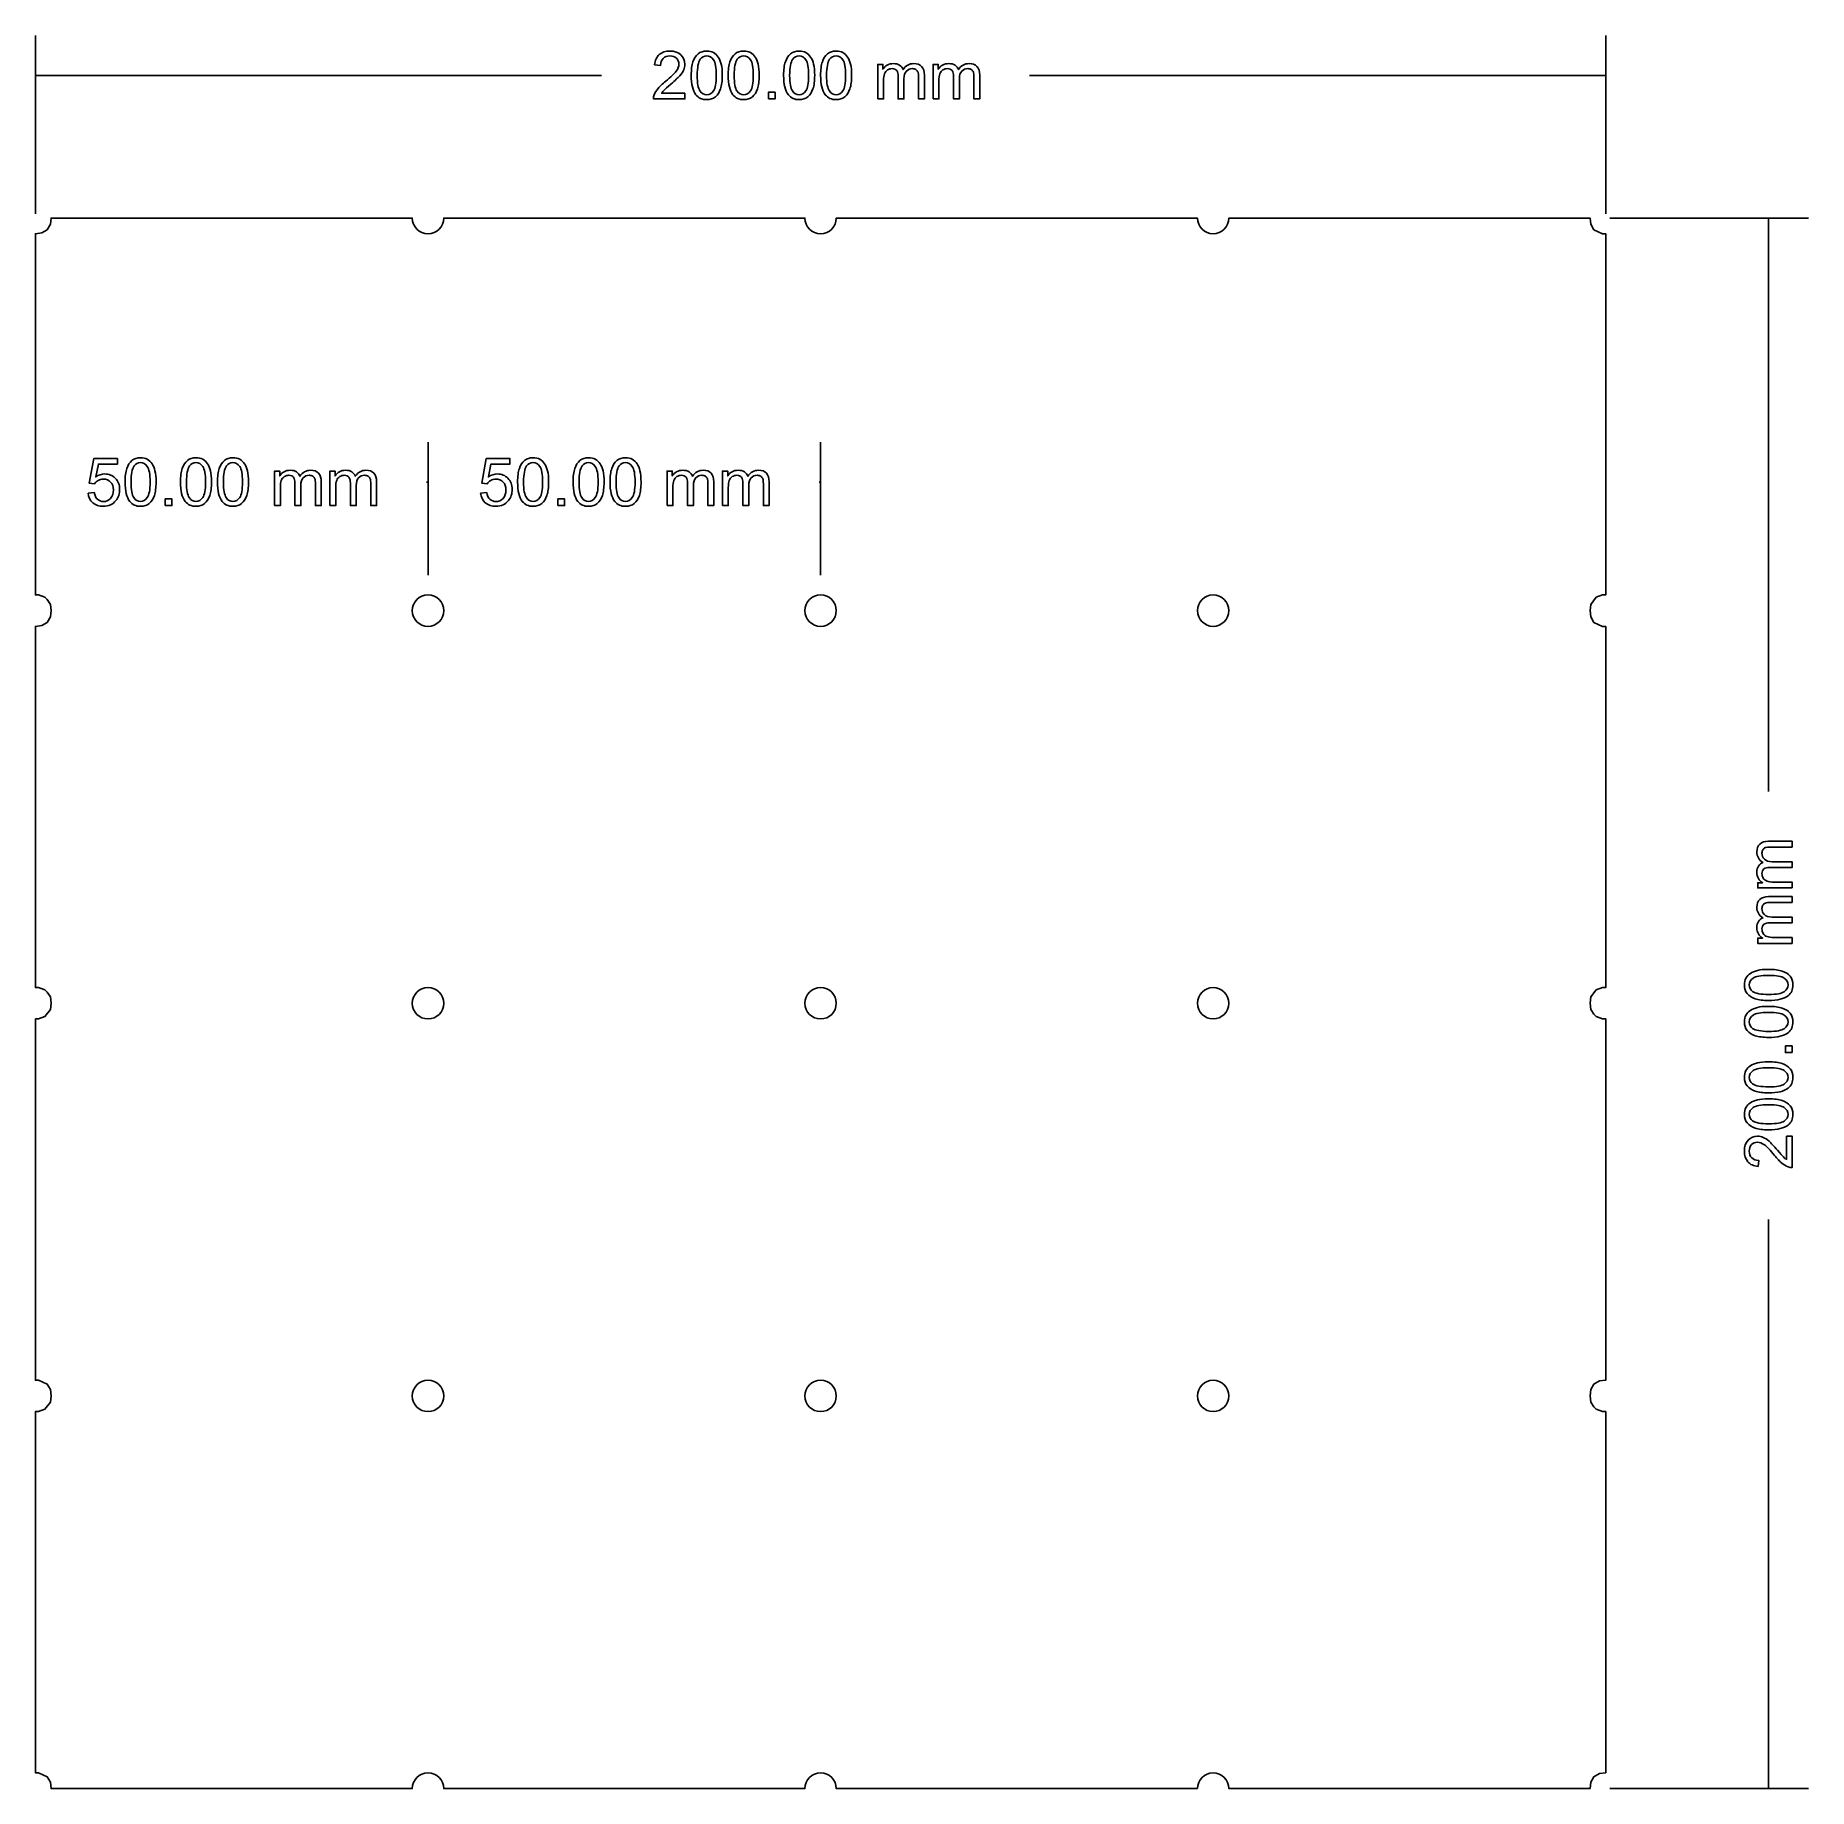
# Model space of a CAD drawing. Extents: x -3.94 to 4.95, y -3.94 to 4.85.
import ezdxf

# ---------------------------------------------------------------- set-up
doc = ezdxf.new("R2010")
doc.units = 0
doc.layers.add('LAYER_2', color=7, linetype='CONTINUOUS')

msp = doc.modelspace()

# ---------------------------------------------------------------- linework, layer by layer
at = {"layer": 'LAYER_2', "color": 250}
for points in [[(-3.937, 3.9583), (-3.937, 3.9583), (-3.937, 4.8523), (-3.937, 4.8523)], [(3.937, 3.9583), (3.937, 3.9583), (3.937, 4.8523), (3.937, 4.8523)], [(-3.937, 4.6523), (-3.937, 4.6523), (-1.0979, 4.6523), (-1.0979, 4.6523)], [(1.0481, 4.6523), (1.0481, 4.6523), (3.937, 4.6523), (3.937, 4.6523)], [(3.9583, 3.937), (3.9583, 3.937), (4.9541, 3.937), (4.9541, 3.937)], [(4.7541, 3.937), (4.7541, 3.937), (4.7541, 1.0623), (4.7541, 1.0623)], [(-3.937, 2.1472), (-3.937, 2.1472), (-3.937, 2.8134), (-3.937, 2.8134)], [(-1.9685, 2.1472), (-1.9685, 2.1472), (-1.9685, 2.8134), (-1.9685, 2.8134)], [(-1.9685, 2.1472), (-1.9685, 2.1472), (-1.9685, 2.8134), (-1.9685, 2.8134)], [(0, 2.1472), (0, 2.1472), (0, 2.8134), (0, 2.8134)], [(-1.9764, 2.6134), (-1.9764, 2.6134), (-1.9685, 2.6134), (-1.9685, 2.6134)], [(-0.0079, 2.6134), (-0.0079, 2.6134), (0, 2.6134), (0, 2.6134)], [(4.7541, -1.0838), (4.7541, -1.0838), (4.7541, -3.937), (4.7541, -3.937)], [(3.9583, -3.937), (3.9583, -3.937), (4.9541, -3.937), (4.9541, -3.937)]]:
    msp.add_open_spline(points, degree=3, dxfattribs=at)
for points, knots in [([(-0.68, 4.5627), (-0.68, 4.5627), (-0.68, 4.5345), (-0.68, 4.5345), (-0.68, 4.5345), (-0.68, 4.5345), (-0.8378, 4.5345), (-0.8378, 4.5345), (-0.8378, 4.5345), (-0.838, 4.5416), (-0.8369, 4.5484), (-0.8344, 4.5549), (-0.8344, 4.5549), (-0.8304, 4.5657), (-0.8239, 4.5762), (-0.8151, 4.5867), (-0.8151, 4.5867), (-0.8062, 4.597), (-0.7934, 4.6091), (-0.7768, 4.6228), (-0.7768, 4.6228), (-0.7508, 4.644), (-0.7333, 4.6609), (-0.7242, 4.6733), (-0.7242, 4.6733), (-0.715, 4.6857), (-0.7105, 4.6975), (-0.7105, 4.7085), (-0.7105, 4.7085), (-0.7105, 4.7202), (-0.7147, 4.7299), (-0.7229, 4.7379), (-0.7229, 4.7379), (-0.7313, 4.7459), (-0.7421, 4.7499), (-0.7554, 4.7499), (-0.7554, 4.7499), (-0.7695, 4.7499), (-0.7808, 4.7457), (-0.7893, 4.7372), (-0.7893, 4.7372), (-0.7978, 4.7287), (-0.802, 4.717), (-0.8022, 4.702), (-0.8022, 4.702), (-0.8022, 4.702), (-0.8323, 4.7051), (-0.8323, 4.7051), (-0.8323, 4.7051), (-0.8302, 4.7276), (-0.8224, 4.7447), (-0.809, 4.7565), (-0.809, 4.7565), (-0.7955, 4.7683), (-0.7774, 4.7742), (-0.7548, 4.7742), (-0.7548, 4.7742), (-0.7319, 4.7742), (-0.7138, 4.7678), (-0.7004, 4.7551), (-0.7004, 4.7551), (-0.687, 4.7424), (-0.6804, 4.7267), (-0.6804, 4.7079), (-0.6804, 4.7079), (-0.6804, 4.6983), (-0.6823, 4.6889), (-0.6863, 4.6797), (-0.6863, 4.6797), (-0.6902, 4.6705), (-0.6967, 4.6608), (-0.7057, 4.6506), (-0.7057, 4.6506), (-0.7148, 4.6404), (-0.7298, 4.6264), (-0.7509, 4.6086), (-0.7509, 4.6086), (-0.7684, 4.5938), (-0.7797, 4.5838), (-0.7847, 4.5785), (-0.7847, 4.5785), (-0.7897, 4.5733), (-0.7938, 4.568), (-0.7971, 4.5627), (-0.7971, 4.5627), (-0.7971, 4.5627), (-0.68, 4.5627), (-0.68, 4.5627)], [0, 0, 0, 0, 0.045455, 0.045455, 0.045455, 0.045455, 0.090909, 0.090909, 0.090909, 0.090909, 0.136364, 0.136364, 0.136364, 0.136364, 0.181818, 0.181818, 0.181818, 0.181818, 0.227273, 0.227273, 0.227273, 0.227273, 0.272727, 0.272727, 0.272727, 0.272727, 0.318182, 0.318182, 0.318182, 0.318182, 0.363636, 0.363636, 0.363636, 0.363636, 0.409091, 0.409091, 0.409091, 0.409091, 0.454545, 0.454545, 0.454545, 0.454545, 0.5, 0.5, 0.5, 0.5, 0.545455, 0.545455, 0.545455, 0.545455, 0.590909, 0.590909, 0.590909, 0.590909, 0.636364, 0.636364, 0.636364, 0.636364, 0.681818, 0.681818, 0.681818, 0.681818, 0.727273, 0.727273, 0.727273, 0.727273, 0.772727, 0.772727, 0.772727, 0.772727, 0.818182, 0.818182, 0.818182, 0.818182, 0.863636, 0.863636, 0.863636, 0.863636, 0.909091, 0.909091, 0.909091, 0.909091, 0.954545, 0.954545, 0.954545, 0.954545, 1, 1, 1, 1]), ([(-0.6487, 4.6522), (-0.6487, 4.6804), (-0.6458, 4.7032), (-0.6399, 4.7203), (-0.6399, 4.7203), (-0.6342, 4.7375), (-0.6255, 4.7508), (-0.614, 4.7602), (-0.614, 4.7602), (-0.6026, 4.7695), (-0.5882, 4.7742), (-0.5709, 4.7742), (-0.5709, 4.7742), (-0.558, 4.7742), (-0.5468, 4.7715), (-0.5372, 4.7664), (-0.5372, 4.7664), (-0.5275, 4.7613), (-0.5195, 4.7538), (-0.5132, 4.7441), (-0.5132, 4.7441), (-0.5069, 4.7344), (-0.502, 4.7225), (-0.4984, 4.7086), (-0.4984, 4.7086), (-0.4948, 4.6947), (-0.493, 4.6759), (-0.493, 4.6522), (-0.493, 4.6522), (-0.493, 4.6242), (-0.4959, 4.6017), (-0.5017, 4.5844), (-0.5017, 4.5844), (-0.5074, 4.5672), (-0.516, 4.5539), (-0.5275, 4.5445), (-0.5275, 4.5445), (-0.5389, 4.5352), (-0.5534, 4.5305), (-0.5709, 4.5305), (-0.5709, 4.5305), (-0.5939, 4.5305), (-0.6119, 4.5387), (-0.625, 4.5552), (-0.625, 4.5552), (-0.6408, 4.575), (-0.6487, 4.6074), (-0.6487, 4.6522)], [0, 0, 0, 0, 0.083333, 0.083333, 0.083333, 0.083333, 0.166667, 0.166667, 0.166667, 0.166667, 0.25, 0.25, 0.25, 0.25, 0.333333, 0.333333, 0.333333, 0.333333, 0.416667, 0.416667, 0.416667, 0.416667, 0.5, 0.5, 0.5, 0.5, 0.583333, 0.583333, 0.583333, 0.583333, 0.666667, 0.666667, 0.666667, 0.666667, 0.75, 0.75, 0.75, 0.75, 0.833333, 0.833333, 0.833333, 0.833333, 0.916667, 0.916667, 0.916667, 0.916667, 1, 1, 1, 1]), ([(-0.6185, 4.6522), (-0.6185, 4.613), (-0.6139, 4.587), (-0.6048, 4.574), (-0.6048, 4.574), (-0.5956, 4.561), (-0.5843, 4.5545), (-0.5709, 4.5545), (-0.5709, 4.5545), (-0.5574, 4.5545), (-0.5461, 4.5611), (-0.5369, 4.5741), (-0.5369, 4.5741), (-0.5278, 4.5871), (-0.5232, 4.6132), (-0.5232, 4.6522), (-0.5232, 4.6522), (-0.5232, 4.6915), (-0.5278, 4.7176), (-0.5369, 4.7305), (-0.5369, 4.7305), (-0.5461, 4.7434), (-0.5575, 4.7499), (-0.5712, 4.7499), (-0.5712, 4.7499), (-0.5847, 4.7499), (-0.5954, 4.7442), (-0.6034, 4.7328), (-0.6034, 4.7328), (-0.6135, 4.7183), (-0.6185, 4.6914), (-0.6185, 4.6522)], [0, 0, 0, 0, 0.125, 0.125, 0.125, 0.125, 0.25, 0.25, 0.25, 0.25, 0.375, 0.375, 0.375, 0.375, 0.5, 0.5, 0.5, 0.5, 0.625, 0.625, 0.625, 0.625, 0.75, 0.75, 0.75, 0.75, 0.875, 0.875, 0.875, 0.875, 1, 1, 1, 1]), ([(-0.4633, 4.6522), (-0.4633, 4.6804), (-0.4604, 4.7032), (-0.4545, 4.7203), (-0.4545, 4.7203), (-0.4488, 4.7375), (-0.4401, 4.7508), (-0.4287, 4.7602), (-0.4287, 4.7602), (-0.4172, 4.7695), (-0.4028, 4.7742), (-0.3855, 4.7742), (-0.3855, 4.7742), (-0.3727, 4.7742), (-0.3614, 4.7715), (-0.3518, 4.7664), (-0.3518, 4.7664), (-0.3421, 4.7613), (-0.3342, 4.7538), (-0.3278, 4.7441), (-0.3278, 4.7441), (-0.3215, 4.7344), (-0.3166, 4.7225), (-0.313, 4.7086), (-0.313, 4.7086), (-0.3094, 4.6947), (-0.3077, 4.6759), (-0.3077, 4.6522), (-0.3077, 4.6522), (-0.3077, 4.6242), (-0.3105, 4.6017), (-0.3163, 4.5844), (-0.3163, 4.5844), (-0.322, 4.5672), (-0.3307, 4.5539), (-0.3421, 4.5445), (-0.3421, 4.5445), (-0.3535, 4.5352), (-0.368, 4.5305), (-0.3855, 4.5305), (-0.3855, 4.5305), (-0.4085, 4.5305), (-0.4265, 4.5387), (-0.4397, 4.5552), (-0.4397, 4.5552), (-0.4554, 4.575), (-0.4633, 4.6074), (-0.4633, 4.6522)], [0, 0, 0, 0, 0.083333, 0.083333, 0.083333, 0.083333, 0.166667, 0.166667, 0.166667, 0.166667, 0.25, 0.25, 0.25, 0.25, 0.333333, 0.333333, 0.333333, 0.333333, 0.416667, 0.416667, 0.416667, 0.416667, 0.5, 0.5, 0.5, 0.5, 0.583333, 0.583333, 0.583333, 0.583333, 0.666667, 0.666667, 0.666667, 0.666667, 0.75, 0.75, 0.75, 0.75, 0.833333, 0.833333, 0.833333, 0.833333, 0.916667, 0.916667, 0.916667, 0.916667, 1, 1, 1, 1]), ([(-0.4332, 4.6522), (-0.4332, 4.613), (-0.4285, 4.587), (-0.4194, 4.574), (-0.4194, 4.574), (-0.4102, 4.561), (-0.3989, 4.5545), (-0.3855, 4.5545), (-0.3855, 4.5545), (-0.372, 4.5545), (-0.3607, 4.5611), (-0.3515, 4.5741), (-0.3515, 4.5741), (-0.3424, 4.5871), (-0.3378, 4.6132), (-0.3378, 4.6522), (-0.3378, 4.6522), (-0.3378, 4.6915), (-0.3424, 4.7176), (-0.3515, 4.7305), (-0.3515, 4.7305), (-0.3607, 4.7434), (-0.3721, 4.7499), (-0.3858, 4.7499), (-0.3858, 4.7499), (-0.3993, 4.7499), (-0.41, 4.7442), (-0.418, 4.7328), (-0.418, 4.7328), (-0.4281, 4.7183), (-0.4332, 4.6914), (-0.4332, 4.6522)], [0, 0, 0, 0, 0.125, 0.125, 0.125, 0.125, 0.25, 0.25, 0.25, 0.25, 0.375, 0.375, 0.375, 0.375, 0.5, 0.5, 0.5, 0.5, 0.625, 0.625, 0.625, 0.625, 0.75, 0.75, 0.75, 0.75, 0.875, 0.875, 0.875, 0.875, 1, 1, 1, 1]), ([(-0.1853, 4.6522), (-0.1853, 4.6804), (-0.1824, 4.7032), (-0.1765, 4.7203), (-0.1765, 4.7203), (-0.1708, 4.7375), (-0.1621, 4.7508), (-0.1507, 4.7602), (-0.1507, 4.7602), (-0.1392, 4.7695), (-0.1248, 4.7742), (-0.1075, 4.7742), (-0.1075, 4.7742), (-0.0947, 4.7742), (-0.0834, 4.7715), (-0.0738, 4.7664), (-0.0738, 4.7664), (-0.0641, 4.7613), (-0.0562, 4.7538), (-0.0498, 4.7441), (-0.0498, 4.7441), (-0.0435, 4.7344), (-0.0386, 4.7225), (-0.035, 4.7086), (-0.035, 4.7086), (-0.0314, 4.6947), (-0.0297, 4.6759), (-0.0297, 4.6522), (-0.0297, 4.6522), (-0.0297, 4.6242), (-0.0325, 4.6017), (-0.0383, 4.5844), (-0.0383, 4.5844), (-0.044, 4.5672), (-0.0527, 4.5539), (-0.0641, 4.5445), (-0.0641, 4.5445), (-0.0755, 4.5352), (-0.09, 4.5305), (-0.1075, 4.5305), (-0.1075, 4.5305), (-0.1305, 4.5305), (-0.1485, 4.5387), (-0.1617, 4.5552), (-0.1617, 4.5552), (-0.1774, 4.575), (-0.1853, 4.6074), (-0.1853, 4.6522)], [0, 0, 0, 0, 0.083333, 0.083333, 0.083333, 0.083333, 0.166667, 0.166667, 0.166667, 0.166667, 0.25, 0.25, 0.25, 0.25, 0.333333, 0.333333, 0.333333, 0.333333, 0.416667, 0.416667, 0.416667, 0.416667, 0.5, 0.5, 0.5, 0.5, 0.583333, 0.583333, 0.583333, 0.583333, 0.666667, 0.666667, 0.666667, 0.666667, 0.75, 0.75, 0.75, 0.75, 0.833333, 0.833333, 0.833333, 0.833333, 0.916667, 0.916667, 0.916667, 0.916667, 1, 1, 1, 1]), ([(-0.1552, 4.6522), (-0.1552, 4.613), (-0.1505, 4.587), (-0.1414, 4.574), (-0.1414, 4.574), (-0.1322, 4.561), (-0.1209, 4.5545), (-0.1075, 4.5545), (-0.1075, 4.5545), (-0.094, 4.5545), (-0.0827, 4.5611), (-0.0735, 4.5741), (-0.0735, 4.5741), (-0.0644, 4.5871), (-0.0598, 4.6132), (-0.0598, 4.6522), (-0.0598, 4.6522), (-0.0598, 4.6915), (-0.0644, 4.7176), (-0.0735, 4.7305), (-0.0735, 4.7305), (-0.0827, 4.7434), (-0.0941, 4.7499), (-0.1078, 4.7499), (-0.1078, 4.7499), (-0.1213, 4.7499), (-0.132, 4.7442), (-0.14, 4.7328), (-0.14, 4.7328), (-0.1501, 4.7183), (-0.1552, 4.6914), (-0.1552, 4.6522)], [0, 0, 0, 0, 0.125, 0.125, 0.125, 0.125, 0.25, 0.25, 0.25, 0.25, 0.375, 0.375, 0.375, 0.375, 0.5, 0.5, 0.5, 0.5, 0.625, 0.625, 0.625, 0.625, 0.75, 0.75, 0.75, 0.75, 0.875, 0.875, 0.875, 0.875, 1, 1, 1, 1]), ([(0.0001, 4.6522), (0.0001, 4.6804), (0.003, 4.7032), (0.0088, 4.7203), (0.0088, 4.7203), (0.0146, 4.7375), (0.0233, 4.7508), (0.0347, 4.7602), (0.0347, 4.7602), (0.0462, 4.7695), (0.0606, 4.7742), (0.0779, 4.7742), (0.0779, 4.7742), (0.0907, 4.7742), (0.102, 4.7715), (0.1116, 4.7664), (0.1116, 4.7664), (0.1213, 4.7613), (0.1292, 4.7538), (0.1356, 4.7441), (0.1356, 4.7441), (0.1418, 4.7344), (0.1468, 4.7225), (0.1503, 4.7086), (0.1503, 4.7086), (0.154, 4.6947), (0.1557, 4.6759), (0.1557, 4.6522), (0.1557, 4.6522), (0.1557, 4.6242), (0.1528, 4.6017), (0.1471, 4.5844), (0.1471, 4.5844), (0.1413, 4.5672), (0.1327, 4.5539), (0.1213, 4.5445), (0.1213, 4.5445), (0.1098, 4.5352), (0.0954, 4.5305), (0.0779, 4.5305), (0.0779, 4.5305), (0.0549, 4.5305), (0.0368, 4.5387), (0.0237, 4.5552), (0.0237, 4.5552), (0.008, 4.575), (0.0001, 4.6074), (0.0001, 4.6522)], [0, 0, 0, 0, 0.083333, 0.083333, 0.083333, 0.083333, 0.166667, 0.166667, 0.166667, 0.166667, 0.25, 0.25, 0.25, 0.25, 0.333333, 0.333333, 0.333333, 0.333333, 0.416667, 0.416667, 0.416667, 0.416667, 0.5, 0.5, 0.5, 0.5, 0.583333, 0.583333, 0.583333, 0.583333, 0.666667, 0.666667, 0.666667, 0.666667, 0.75, 0.75, 0.75, 0.75, 0.833333, 0.833333, 0.833333, 0.833333, 0.916667, 0.916667, 0.916667, 0.916667, 1, 1, 1, 1]), ([(0.0302, 4.6522), (0.0302, 4.613), (0.0348, 4.587), (0.044, 4.574), (0.044, 4.574), (0.0532, 4.561), (0.0645, 4.5545), (0.0779, 4.5545), (0.0779, 4.5545), (0.0914, 4.5545), (0.1027, 4.5611), (0.1118, 4.5741), (0.1118, 4.5741), (0.121, 4.5871), (0.1256, 4.6132), (0.1256, 4.6522), (0.1256, 4.6522), (0.1256, 4.6915), (0.121, 4.7176), (0.1118, 4.7305), (0.1118, 4.7305), (0.1027, 4.7434), (0.0913, 4.7499), (0.0776, 4.7499), (0.0776, 4.7499), (0.0641, 4.7499), (0.0534, 4.7442), (0.0453, 4.7328), (0.0453, 4.7328), (0.0353, 4.7183), (0.0302, 4.6914), (0.0302, 4.6522)], [0, 0, 0, 0, 0.125, 0.125, 0.125, 0.125, 0.25, 0.25, 0.25, 0.25, 0.375, 0.375, 0.375, 0.375, 0.5, 0.5, 0.5, 0.5, 0.625, 0.625, 0.625, 0.625, 0.75, 0.75, 0.75, 0.75, 0.875, 0.875, 0.875, 0.875, 1, 1, 1, 1]), ([(0.2863, 4.5345), (0.2863, 4.5345), (0.2863, 4.7074), (0.2863, 4.7074), (0.2863, 4.7074), (0.2863, 4.7074), (0.3125, 4.7074), (0.3125, 4.7074), (0.3125, 4.7074), (0.3125, 4.7074), (0.3125, 4.6832), (0.3125, 4.6832), (0.3125, 4.6832), (0.3179, 4.6916), (0.3251, 4.6984), (0.3341, 4.7035), (0.3341, 4.7035), (0.3431, 4.7087), (0.3534, 4.7113), (0.3649, 4.7113), (0.3649, 4.7113), (0.3777, 4.7113), (0.3882, 4.7087), (0.3963, 4.7033), (0.3963, 4.7033), (0.4046, 4.698), (0.4103, 4.6906), (0.4137, 4.681), (0.4137, 4.681), (0.4274, 4.7012), (0.4452, 4.7113), (0.4671, 4.7113), (0.4671, 4.7113), (0.4842, 4.7113), (0.4974, 4.7065), (0.5066, 4.697), (0.5066, 4.697), (0.5158, 4.6875), (0.5205, 4.6729), (0.5205, 4.6532), (0.5205, 4.6532), (0.5205, 4.6532), (0.5205, 4.5345), (0.5205, 4.5345), (0.5205, 4.5345), (0.5205, 4.5345), (0.4913, 4.5345), (0.4913, 4.5345), (0.4913, 4.5345), (0.4913, 4.5345), (0.4913, 4.6434), (0.4913, 4.6434), (0.4913, 4.6434), (0.4913, 4.6552), (0.4904, 4.6636), (0.4885, 4.6688), (0.4885, 4.6688), (0.4866, 4.6739), (0.4831, 4.678), (0.4782, 4.6812), (0.4782, 4.6812), (0.4732, 4.6843), (0.4673, 4.6859), (0.4606, 4.6859), (0.4606, 4.6859), (0.4484, 4.6859), (0.4383, 4.6819), (0.4303, 4.6738), (0.4303, 4.6738), (0.4223, 4.6657), (0.4182, 4.6528), (0.4182, 4.635), (0.4182, 4.635), (0.4182, 4.635), (0.4182, 4.5345), (0.4182, 4.5345), (0.4182, 4.5345), (0.4182, 4.5345), (0.389, 4.5345), (0.389, 4.5345), (0.389, 4.5345), (0.389, 4.5345), (0.389, 4.6468), (0.389, 4.6468), (0.389, 4.6468), (0.389, 4.6599), (0.3866, 4.6697), (0.3818, 4.6762), (0.3818, 4.6762), (0.377, 4.6827), (0.3692, 4.6859), (0.3583, 4.6859), (0.3583, 4.6859), (0.3501, 4.6859), (0.3425, 4.6838), (0.3355, 4.6794), (0.3355, 4.6794), (0.3285, 4.675), (0.3234, 4.6687), (0.3203, 4.6604), (0.3203, 4.6604), (0.3171, 4.652), (0.3156, 4.6399), (0.3156, 4.6242), (0.3156, 4.6242), (0.3156, 4.6242), (0.3156, 4.5345), (0.3156, 4.5345), (0.3156, 4.5345), (0.3156, 4.5345), (0.2863, 4.5345), (0.2863, 4.5345)], [0, 0, 0, 0, 0.035714, 0.035714, 0.035714, 0.035714, 0.071429, 0.071429, 0.071429, 0.071429, 0.107143, 0.107143, 0.107143, 0.107143, 0.142857, 0.142857, 0.142857, 0.142857, 0.178571, 0.178571, 0.178571, 0.178571, 0.214286, 0.214286, 0.214286, 0.214286, 0.25, 0.25, 0.25, 0.25, 0.285714, 0.285714, 0.285714, 0.285714, 0.321429, 0.321429, 0.321429, 0.321429, 0.357143, 0.357143, 0.357143, 0.357143, 0.392857, 0.392857, 0.392857, 0.392857, 0.428571, 0.428571, 0.428571, 0.428571, 0.464286, 0.464286, 0.464286, 0.464286, 0.5, 0.5, 0.5, 0.5, 0.535714, 0.535714, 0.535714, 0.535714, 0.571429, 0.571429, 0.571429, 0.571429, 0.607143, 0.607143, 0.607143, 0.607143, 0.642857, 0.642857, 0.642857, 0.642857, 0.678571, 0.678571, 0.678571, 0.678571, 0.714286, 0.714286, 0.714286, 0.714286, 0.75, 0.75, 0.75, 0.75, 0.785714, 0.785714, 0.785714, 0.785714, 0.821429, 0.821429, 0.821429, 0.821429, 0.857143, 0.857143, 0.857143, 0.857143, 0.892857, 0.892857, 0.892857, 0.892857, 0.928571, 0.928571, 0.928571, 0.928571, 0.964286, 0.964286, 0.964286, 0.964286, 1, 1, 1, 1]), ([(0.564, 4.5345), (0.564, 4.5345), (0.564, 4.7074), (0.564, 4.7074), (0.564, 4.7074), (0.564, 4.7074), (0.5901, 4.7074), (0.5901, 4.7074), (0.5901, 4.7074), (0.5901, 4.7074), (0.5901, 4.6832), (0.5901, 4.6832), (0.5901, 4.6832), (0.5956, 4.6916), (0.6028, 4.6984), (0.6118, 4.7035), (0.6118, 4.7035), (0.6208, 4.7087), (0.6311, 4.7113), (0.6426, 4.7113), (0.6426, 4.7113), (0.6553, 4.7113), (0.6658, 4.7087), (0.674, 4.7033), (0.674, 4.7033), (0.6822, 4.698), (0.688, 4.6906), (0.6913, 4.681), (0.6913, 4.681), (0.7051, 4.7012), (0.7228, 4.7113), (0.7447, 4.7113), (0.7447, 4.7113), (0.7619, 4.7113), (0.7751, 4.7065), (0.7843, 4.697), (0.7843, 4.697), (0.7935, 4.6875), (0.7981, 4.6729), (0.7981, 4.6532), (0.7981, 4.6532), (0.7981, 4.6532), (0.7981, 4.5345), (0.7981, 4.5345), (0.7981, 4.5345), (0.7981, 4.5345), (0.769, 4.5345), (0.769, 4.5345), (0.769, 4.5345), (0.769, 4.5345), (0.769, 4.6434), (0.769, 4.6434), (0.769, 4.6434), (0.769, 4.6552), (0.7681, 4.6636), (0.7662, 4.6688), (0.7662, 4.6688), (0.7642, 4.6739), (0.7608, 4.678), (0.7558, 4.6812), (0.7558, 4.6812), (0.7508, 4.6843), (0.745, 4.6859), (0.7382, 4.6859), (0.7382, 4.6859), (0.7261, 4.6859), (0.716, 4.6819), (0.708, 4.6738), (0.708, 4.6738), (0.7, 4.6657), (0.6959, 4.6528), (0.6959, 4.635), (0.6959, 4.635), (0.6959, 4.635), (0.6959, 4.5345), (0.6959, 4.5345), (0.6959, 4.5345), (0.6959, 4.5345), (0.6666, 4.5345), (0.6666, 4.5345), (0.6666, 4.5345), (0.6666, 4.5345), (0.6666, 4.6468), (0.6666, 4.6468), (0.6666, 4.6468), (0.6666, 4.6599), (0.6642, 4.6697), (0.6595, 4.6762), (0.6595, 4.6762), (0.6547, 4.6827), (0.6469, 4.6859), (0.636, 4.6859), (0.636, 4.6859), (0.6278, 4.6859), (0.6202, 4.6838), (0.6132, 4.6794), (0.6132, 4.6794), (0.6062, 4.675), (0.6011, 4.6687), (0.598, 4.6604), (0.598, 4.6604), (0.5948, 4.652), (0.5932, 4.6399), (0.5932, 4.6242), (0.5932, 4.6242), (0.5932, 4.6242), (0.5932, 4.5345), (0.5932, 4.5345), (0.5932, 4.5345), (0.5932, 4.5345), (0.564, 4.5345), (0.564, 4.5345)], [0, 0, 0, 0, 0.035714, 0.035714, 0.035714, 0.035714, 0.071429, 0.071429, 0.071429, 0.071429, 0.107143, 0.107143, 0.107143, 0.107143, 0.142857, 0.142857, 0.142857, 0.142857, 0.178571, 0.178571, 0.178571, 0.178571, 0.214286, 0.214286, 0.214286, 0.214286, 0.25, 0.25, 0.25, 0.25, 0.285714, 0.285714, 0.285714, 0.285714, 0.321429, 0.321429, 0.321429, 0.321429, 0.357143, 0.357143, 0.357143, 0.357143, 0.392857, 0.392857, 0.392857, 0.392857, 0.428571, 0.428571, 0.428571, 0.428571, 0.464286, 0.464286, 0.464286, 0.464286, 0.5, 0.5, 0.5, 0.5, 0.535714, 0.535714, 0.535714, 0.535714, 0.571429, 0.571429, 0.571429, 0.571429, 0.607143, 0.607143, 0.607143, 0.607143, 0.642857, 0.642857, 0.642857, 0.642857, 0.678571, 0.678571, 0.678571, 0.678571, 0.714286, 0.714286, 0.714286, 0.714286, 0.75, 0.75, 0.75, 0.75, 0.785714, 0.785714, 0.785714, 0.785714, 0.821429, 0.821429, 0.821429, 0.821429, 0.857143, 0.857143, 0.857143, 0.857143, 0.892857, 0.892857, 0.892857, 0.892857, 0.928571, 0.928571, 0.928571, 0.928571, 0.964286, 0.964286, 0.964286, 0.964286, 1, 1, 1, 1]), ([(-0.2614, 4.5345), (-0.2614, 4.5345), (-0.2614, 4.5679), (-0.2614, 4.5679), (-0.2614, 4.5679), (-0.2614, 4.5679), (-0.228, 4.5679), (-0.228, 4.5679), (-0.228, 4.5679), (-0.228, 4.5679), (-0.228, 4.5345), (-0.228, 4.5345), (-0.228, 4.5345), (-0.228, 4.5345), (-0.2614, 4.5345), (-0.2614, 4.5345)], [0, 0, 0, 0, 0.25, 0.25, 0.25, 0.25, 0.5, 0.5, 0.5, 0.5, 0.75, 0.75, 0.75, 0.75, 1, 1, 1, 1]), ([(1.8898, -3.937), (1.8898, -3.8937), (1.9252, -3.8583), (1.9685, -3.8583), (1.9685, -3.8583), (2.0118, -3.8583), (2.0472, -3.8937), (2.0472, -3.937), (2.0472, -3.937), (2.0472, -3.937), (3.8583, -3.937), (3.8583, -3.937), (3.8583, -3.937), (3.8583, -3.937), (3.8622, -3.9055), (3.8622, -3.9055), (3.8622, -3.9055), (3.8622, -3.9055), (3.878, -3.878), (3.878, -3.878), (3.878, -3.878), (3.878, -3.878), (3.9055, -3.8622), (3.9055, -3.8622), (3.9055, -3.8622), (3.9055, -3.8622), (3.937, -3.8583), (3.937, -3.8583), (3.937, -3.8583), (3.937, -3.8583), (3.937, -2.0473), (3.937, -2.0473), (3.937, -2.0473), (3.937, -2.0473), (3.9213, -2.0473), (3.9213, -2.0473), (3.9213, -2.0473), (3.9213, -2.0473), (3.8898, -2.0354), (3.8898, -2.0354), (3.8898, -2.0354), (3.8898, -2.0354), (3.878, -2.0236), (3.878, -2.0236), (3.878, -2.0236), (3.878, -2.0236), (3.8622, -2), (3.8622, -2), (3.8622, -2), (3.8622, -2), (3.8583, -1.9685), (3.8583, -1.9685), (3.8583, -1.9685), (3.8583, -1.9685), (3.8622, -1.937), (3.8622, -1.937), (3.8622, -1.937), (3.8622, -1.937), (3.878, -1.9094), (3.878, -1.9094), (3.878, -1.9094), (3.878, -1.9094), (3.9055, -1.8937), (3.9055, -1.8937), (3.9055, -1.8937), (3.9055, -1.8937), (3.937, -1.8898), (3.937, -1.8898), (3.937, -1.8898), (3.937, -1.8898), (3.937, -0.0787), (3.937, -0.0787), (3.937, -0.0787), (3.937, -0.0787), (3.9213, -0.0787), (3.9213, -0.0787), (3.9213, -0.0787), (3.9213, -0.0787), (3.8898, -0.0669), (3.8898, -0.0669), (3.8898, -0.0669), (3.8898, -0.0669), (3.878, -0.0551), (3.878, -0.0551), (3.878, -0.0551), (3.878, -0.0551), (3.8622, -0.0315), (3.8622, -0.0315), (3.8622, -0.0315), (3.8622, -0.0315), (3.8583, 0), (3.8583, 0), (3.8583, 0), (3.8583, 0), (3.8622, 0.0315), (3.8622, 0.0315), (3.8622, 0.0315), (3.8622, 0.0315), (3.8898, 0.0669), (3.8898, 0.0669), (3.8898, 0.0669), (3.8898, 0.0669), (3.9213, 0.0787), (3.9213, 0.0787), (3.9213, 0.0787), (3.9213, 0.0787), (3.937, 0.0787), (3.937, 0.0787), (3.937, 0.0787), (3.937, 0.0787), (3.937, 1.8898), (3.937, 1.8898), (3.937, 1.8898), (3.937, 1.8898), (3.9213, 1.8898), (3.9213, 1.8898), (3.9213, 1.8898), (3.9213, 1.8898), (3.878, 1.9094), (3.878, 1.9094), (3.878, 1.9094), (3.878, 1.9094), (3.8622, 1.937), (3.8622, 1.937), (3.8622, 1.937), (3.8622, 1.937), (3.8583, 1.9685), (3.8583, 1.9685), (3.8583, 1.9685), (3.8583, 1.9685), (3.8622, 2), (3.8622, 2), (3.8622, 2), (3.8622, 2), (3.8898, 2.0354), (3.8898, 2.0354), (3.8898, 2.0354), (3.8898, 2.0354), (3.9213, 2.0472), (3.9213, 2.0472), (3.9213, 2.0472), (3.9213, 2.0472), (3.937, 2.0472), (3.937, 2.0472), (3.937, 2.0472), (3.937, 2.0472), (3.937, 3.8583), (3.937, 3.8583), (3.937, 3.8583), (3.937, 3.8583), (3.9213, 3.8583), (3.9213, 3.8583), (3.9213, 3.8583), (3.9213, 3.8583), (3.878, 3.878), (3.878, 3.878), (3.878, 3.878), (3.878, 3.878), (3.8622, 3.9055), (3.8622, 3.9055), (3.8622, 3.9055), (3.8622, 3.9055), (3.8583, 3.937), (3.8583, 3.937), (3.8583, 3.937), (3.8583, 3.937), (2.0472, 3.937), (2.0472, 3.937), (2.0472, 3.937), (2.0472, 3.8937), (2.0118, 3.8583), (1.9685, 3.8583), (1.9685, 3.8583), (1.9252, 3.8583), (1.8898, 3.8937), (1.8898, 3.937), (1.8898, 3.937), (1.8898, 3.937), (0.0787, 3.937), (0.0787, 3.937), (0.0787, 3.937), (0.0787, 3.8937), (0.0433, 3.8583), (0, 3.8583), (0, 3.8583), (-0.0433, 3.8583), (-0.0787, 3.8937), (-0.0787, 3.937), (-0.0787, 3.937), (-0.0787, 3.937), (-1.8898, 3.937), (-1.8898, 3.937), (-1.8898, 3.937), (-1.8898, 3.8937), (-1.9252, 3.8583), (-1.9685, 3.8583), (-1.9685, 3.8583), (-2.0118, 3.8583), (-2.0473, 3.8937), (-2.0473, 3.937), (-2.0473, 3.937), (-2.0473, 3.937), (-3.8583, 3.937), (-3.8583, 3.937), (-3.8583, 3.937), (-3.8583, 3.937), (-3.8622, 3.9055), (-3.8622, 3.9055), (-3.8622, 3.9055), (-3.8622, 3.9055), (-3.878, 3.878), (-3.878, 3.878), (-3.878, 3.878), (-3.878, 3.878), (-3.9055, 3.8622), (-3.9055, 3.8622), (-3.9055, 3.8622), (-3.9055, 3.8622), (-3.937, 3.8583), (-3.937, 3.8583), (-3.937, 3.8583), (-3.937, 3.8583), (-3.937, 2.0472), (-3.937, 2.0472), (-3.937, 2.0472), (-3.937, 2.0472), (-3.9213, 2.0472), (-3.9213, 2.0472), (-3.9213, 2.0472), (-3.9213, 2.0472), (-3.8898, 2.0354), (-3.8898, 2.0354), (-3.8898, 2.0354), (-3.8898, 2.0354), (-3.878, 2.0236), (-3.878, 2.0236), (-3.878, 2.0236), (-3.878, 2.0236), (-3.8622, 2), (-3.8622, 2), (-3.8622, 2), (-3.8622, 2), (-3.8583, 1.9685), (-3.8583, 1.9685), (-3.8583, 1.9685), (-3.8583, 1.9685), (-3.8622, 1.937), (-3.8622, 1.937), (-3.8622, 1.937), (-3.8622, 1.937), (-3.878, 1.9094), (-3.878, 1.9094), (-3.878, 1.9094), (-3.878, 1.9094), (-3.9055, 1.8937), (-3.9055, 1.8937), (-3.9055, 1.8937), (-3.9055, 1.8937), (-3.937, 1.8898), (-3.937, 1.8898), (-3.937, 1.8898), (-3.937, 1.8898), (-3.937, 0.0787), (-3.937, 0.0787), (-3.937, 0.0787), (-3.937, 0.0787), (-3.9213, 0.0787), (-3.9213, 0.0787), (-3.9213, 0.0787), (-3.9213, 0.0787), (-3.8898, 0.0669), (-3.8898, 0.0669), (-3.8898, 0.0669), (-3.8898, 0.0669), (-3.878, 0.0551), (-3.878, 0.0551), (-3.878, 0.0551), (-3.878, 0.0551), (-3.8622, 0.0315), (-3.8622, 0.0315), (-3.8622, 0.0315), (-3.8622, 0.0315), (-3.8583, 0), (-3.8583, 0), (-3.8583, 0), (-3.8583, 0), (-3.8622, -0.0315), (-3.8622, -0.0315), (-3.8622, -0.0315), (-3.8622, -0.0315), (-3.8898, -0.0669), (-3.8898, -0.0669), (-3.8898, -0.0669), (-3.8898, -0.0669), (-3.9213, -0.0787), (-3.9213, -0.0787), (-3.9213, -0.0787), (-3.9213, -0.0787), (-3.937, -0.0787), (-3.937, -0.0787), (-3.937, -0.0787), (-3.937, -0.0787), (-3.937, -1.8898), (-3.937, -1.8898), (-3.937, -1.8898), (-3.937, -1.8898), (-3.9213, -1.8898), (-3.9213, -1.8898), (-3.9213, -1.8898), (-3.9213, -1.8898), (-3.878, -1.9094), (-3.878, -1.9094), (-3.878, -1.9094), (-3.878, -1.9094), (-3.8622, -1.937), (-3.8622, -1.937), (-3.8622, -1.937), (-3.8622, -1.937), (-3.8583, -1.9685), (-3.8583, -1.9685), (-3.8583, -1.9685), (-3.8583, -1.9685), (-3.8622, -2), (-3.8622, -2), (-3.8622, -2), (-3.8622, -2), (-3.8898, -2.0354), (-3.8898, -2.0354), (-3.8898, -2.0354), (-3.8898, -2.0354), (-3.9213, -2.0473), (-3.9213, -2.0473), (-3.9213, -2.0473), (-3.9213, -2.0473), (-3.937, -2.0473), (-3.937, -2.0473), (-3.937, -2.0473), (-3.937, -2.0473), (-3.937, -3.8583), (-3.937, -3.8583), (-3.937, -3.8583), (-3.937, -3.8583), (-3.9213, -3.8583), (-3.9213, -3.8583), (-3.9213, -3.8583), (-3.9213, -3.8583), (-3.878, -3.878), (-3.878, -3.878), (-3.878, -3.878), (-3.878, -3.878), (-3.8622, -3.9055), (-3.8622, -3.9055), (-3.8622, -3.9055), (-3.8622, -3.9055), (-3.8583, -3.937), (-3.8583, -3.937), (-3.8583, -3.937), (-3.8583, -3.937), (-2.0473, -3.937), (-2.0473, -3.937), (-2.0473, -3.937), (-2.0473, -3.8937), (-2.0118, -3.8583), (-1.9685, -3.8583), (-1.9685, -3.8583), (-1.9252, -3.8583), (-1.8898, -3.8937), (-1.8898, -3.937), (-1.8898, -3.937), (-1.8898, -3.937), (-0.0787, -3.937), (-0.0787, -3.937), (-0.0787, -3.937), (-0.0787, -3.8937), (-0.0433, -3.8583), (0, -3.8583), (0, -3.8583), (0.0433, -3.8583), (0.0787, -3.8937), (0.0787, -3.937), (0.0787, -3.937), (0.0787, -3.937), (1.8898, -3.937), (1.8898, -3.937)], [0, 0, 0, 0, 0.010417, 0.010417, 0.010417, 0.010417, 0.020833, 0.020833, 0.020833, 0.020833, 0.03125, 0.03125, 0.03125, 0.03125, 0.041667, 0.041667, 0.041667, 0.041667, 0.052083, 0.052083, 0.052083, 0.052083, 0.0625, 0.0625, 0.0625, 0.0625, 0.072917, 0.072917, 0.072917, 0.072917, 0.083333, 0.083333, 0.083333, 0.083333, 0.09375, 0.09375, 0.09375, 0.09375, 0.104167, 0.104167, 0.104167, 0.104167, 0.114583, 0.114583, 0.114583, 0.114583, 0.125, 0.125, 0.125, 0.125, 0.135417, 0.135417, 0.135417, 0.135417, 0.145833, 0.145833, 0.145833, 0.145833, 0.15625, 0.15625, 0.15625, 0.15625, 0.166667, 0.166667, 0.166667, 0.166667, 0.177083, 0.177083, 0.177083, 0.177083, 0.1875, 0.1875, 0.1875, 0.1875, 0.197917, 0.197917, 0.197917, 0.197917, 0.208333, 0.208333, 0.208333, 0.208333, 0.21875, 0.21875, 0.21875, 0.21875, 0.229167, 0.229167, 0.229167, 0.229167, 0.239583, 0.239583, 0.239583, 0.239583, 0.25, 0.25, 0.25, 0.25, 0.260417, 0.260417, 0.260417, 0.260417, 0.270833, 0.270833, 0.270833, 0.270833, 0.28125, 0.28125, 0.28125, 0.28125, 0.291667, 0.291667, 0.291667, 0.291667, 0.302083, 0.302083, 0.302083, 0.302083, 0.3125, 0.3125, 0.3125, 0.3125, 0.322917, 0.322917, 0.322917, 0.322917, 0.333333, 0.333333, 0.333333, 0.333333, 0.34375, 0.34375, 0.34375, 0.34375, 0.354167, 0.354167, 0.354167, 0.354167, 0.364583, 0.364583, 0.364583, 0.364583, 0.375, 0.375, 0.375, 0.375, 0.385417, 0.385417, 0.385417, 0.385417, 0.395833, 0.395833, 0.395833, 0.395833, 0.40625, 0.40625, 0.40625, 0.40625, 0.416667, 0.416667, 0.416667, 0.416667, 0.427083, 0.427083, 0.427083, 0.427083, 0.4375, 0.4375, 0.4375, 0.4375, 0.447917, 0.447917, 0.447917, 0.447917, 0.458333, 0.458333, 0.458333, 0.458333, 0.46875, 0.46875, 0.46875, 0.46875, 0.479167, 0.479167, 0.479167, 0.479167, 0.489583, 0.489583, 0.489583, 0.489583, 0.5, 0.5, 0.5, 0.5, 0.510417, 0.510417, 0.510417, 0.510417, 0.520833, 0.520833, 0.520833, 0.520833, 0.53125, 0.53125, 0.53125, 0.53125, 0.541667, 0.541667, 0.541667, 0.541667, 0.552083, 0.552083, 0.552083, 0.552083, 0.5625, 0.5625, 0.5625, 0.5625, 0.572917, 0.572917, 0.572917, 0.572917, 0.583333, 0.583333, 0.583333, 0.583333, 0.59375, 0.59375, 0.59375, 0.59375, 0.604167, 0.604167, 0.604167, 0.604167, 0.614583, 0.614583, 0.614583, 0.614583, 0.625, 0.625, 0.625, 0.625, 0.635417, 0.635417, 0.635417, 0.635417, 0.645833, 0.645833, 0.645833, 0.645833, 0.65625, 0.65625, 0.65625, 0.65625, 0.666667, 0.666667, 0.666667, 0.666667, 0.677083, 0.677083, 0.677083, 0.677083, 0.6875, 0.6875, 0.6875, 0.6875, 0.697917, 0.697917, 0.697917, 0.697917, 0.708333, 0.708333, 0.708333, 0.708333, 0.71875, 0.71875, 0.71875, 0.71875, 0.729167, 0.729167, 0.729167, 0.729167, 0.739583, 0.739583, 0.739583, 0.739583, 0.75, 0.75, 0.75, 0.75, 0.760417, 0.760417, 0.760417, 0.760417, 0.770833, 0.770833, 0.770833, 0.770833, 0.78125, 0.78125, 0.78125, 0.78125, 0.791667, 0.791667, 0.791667, 0.791667, 0.802083, 0.802083, 0.802083, 0.802083, 0.8125, 0.8125, 0.8125, 0.8125, 0.822917, 0.822917, 0.822917, 0.822917, 0.833333, 0.833333, 0.833333, 0.833333, 0.84375, 0.84375, 0.84375, 0.84375, 0.854167, 0.854167, 0.854167, 0.854167, 0.864583, 0.864583, 0.864583, 0.864583, 0.875, 0.875, 0.875, 0.875, 0.885417, 0.885417, 0.885417, 0.885417, 0.895833, 0.895833, 0.895833, 0.895833, 0.90625, 0.90625, 0.90625, 0.90625, 0.916667, 0.916667, 0.916667, 0.916667, 0.927083, 0.927083, 0.927083, 0.927083, 0.9375, 0.9375, 0.9375, 0.9375, 0.947917, 0.947917, 0.947917, 0.947917, 0.958333, 0.958333, 0.958333, 0.958333, 0.96875, 0.96875, 0.96875, 0.96875, 0.979167, 0.979167, 0.979167, 0.979167, 0.989583, 0.989583, 0.989583, 0.989583, 1, 1, 1, 1]), ([(-3.6732, 2.5581), (-3.6732, 2.5581), (-3.6424, 2.5607), (-3.6424, 2.5607), (-3.6424, 2.5607), (-3.6401, 2.5457), (-3.6349, 2.5345), (-3.6266, 2.527), (-3.6266, 2.527), (-3.6182, 2.5194), (-3.6082, 2.5156), (-3.5965, 2.5156), (-3.5965, 2.5156), (-3.5824, 2.5156), (-3.5705, 2.521), (-3.5607, 2.5316), (-3.5607, 2.5316), (-3.551, 2.5422), (-3.5461, 2.5563), (-3.5461, 2.5739), (-3.5461, 2.5739), (-3.5461, 2.5906), (-3.5507, 2.6038), (-3.5601, 2.6135), (-3.5601, 2.6135), (-3.5695, 2.6231), (-3.5818, 2.628), (-3.597, 2.628), (-3.597, 2.628), (-3.6065, 2.628), (-3.615, 2.6258), (-3.6226, 2.6215), (-3.6226, 2.6215), (-3.6302, 2.6172), (-3.6361, 2.6117), (-3.6405, 2.6048), (-3.6405, 2.6048), (-3.6405, 2.6048), (-3.668, 2.6084), (-3.668, 2.6084), (-3.668, 2.6084), (-3.668, 2.6084), (-3.6449, 2.731), (-3.6449, 2.731), (-3.6449, 2.731), (-3.6449, 2.731), (-3.5262, 2.731), (-3.5262, 2.731), (-3.5262, 2.731), (-3.5262, 2.731), (-3.5262, 2.703), (-3.5262, 2.703), (-3.5262, 2.703), (-3.5262, 2.703), (-3.6214, 2.703), (-3.6214, 2.703), (-3.6214, 2.703), (-3.6214, 2.703), (-3.6343, 2.6388), (-3.6343, 2.6388), (-3.6343, 2.6388), (-3.62, 2.6488), (-3.6049, 2.6538), (-3.5892, 2.6538), (-3.5892, 2.6538), (-3.5684, 2.6538), (-3.5508, 2.6466), (-3.5365, 2.6322), (-3.5365, 2.6322), (-3.5221, 2.6177), (-3.515, 2.5992), (-3.515, 2.5765), (-3.515, 2.5765), (-3.515, 2.5549), (-3.5213, 2.5362), (-3.5339, 2.5205), (-3.5339, 2.5205), (-3.5492, 2.5012), (-3.5701, 2.4916), (-3.5965, 2.4916), (-3.5965, 2.4916), (-3.6182, 2.4916), (-3.636, 2.4976), (-3.6497, 2.5098), (-3.6497, 2.5098), (-3.6634, 2.522), (-3.6712, 2.5381), (-3.6732, 2.5581)], [0, 0, 0, 0, 0.045455, 0.045455, 0.045455, 0.045455, 0.090909, 0.090909, 0.090909, 0.090909, 0.136364, 0.136364, 0.136364, 0.136364, 0.181818, 0.181818, 0.181818, 0.181818, 0.227273, 0.227273, 0.227273, 0.227273, 0.272727, 0.272727, 0.272727, 0.272727, 0.318182, 0.318182, 0.318182, 0.318182, 0.363636, 0.363636, 0.363636, 0.363636, 0.409091, 0.409091, 0.409091, 0.409091, 0.454545, 0.454545, 0.454545, 0.454545, 0.5, 0.5, 0.5, 0.5, 0.545455, 0.545455, 0.545455, 0.545455, 0.590909, 0.590909, 0.590909, 0.590909, 0.636364, 0.636364, 0.636364, 0.636364, 0.681818, 0.681818, 0.681818, 0.681818, 0.727273, 0.727273, 0.727273, 0.727273, 0.772727, 0.772727, 0.772727, 0.772727, 0.818182, 0.818182, 0.818182, 0.818182, 0.863636, 0.863636, 0.863636, 0.863636, 0.909091, 0.909091, 0.909091, 0.909091, 0.954545, 0.954545, 0.954545, 0.954545, 1, 1, 1, 1]), ([(-3.4878, 2.6133), (-3.4878, 2.6415), (-3.4849, 2.6642), (-3.4791, 2.6814), (-3.4791, 2.6814), (-3.4733, 2.6986), (-3.4646, 2.7119), (-3.4532, 2.7212), (-3.4532, 2.7212), (-3.4417, 2.7306), (-3.4274, 2.7352), (-3.41, 2.7352), (-3.41, 2.7352), (-3.3972, 2.7352), (-3.386, 2.7326), (-3.3763, 2.7275), (-3.3763, 2.7275), (-3.3666, 2.7223), (-3.3587, 2.7149), (-3.3524, 2.7052), (-3.3524, 2.7052), (-3.3461, 2.6955), (-3.3411, 2.6836), (-3.3376, 2.6697), (-3.3376, 2.6697), (-3.334, 2.6557), (-3.3322, 2.637), (-3.3322, 2.6133), (-3.3322, 2.6133), (-3.3322, 2.5853), (-3.3351, 2.5627), (-3.3408, 2.5455), (-3.3408, 2.5455), (-3.3466, 2.5283), (-3.3552, 2.515), (-3.3666, 2.5056), (-3.3666, 2.5056), (-3.3781, 2.4962), (-3.3925, 2.4916), (-3.41, 2.4916), (-3.41, 2.4916), (-3.433, 2.4916), (-3.4511, 2.4998), (-3.4642, 2.5163), (-3.4642, 2.5163), (-3.4799, 2.5361), (-3.4878, 2.5685), (-3.4878, 2.6133)], [0, 0, 0, 0, 0.083333, 0.083333, 0.083333, 0.083333, 0.166667, 0.166667, 0.166667, 0.166667, 0.25, 0.25, 0.25, 0.25, 0.333333, 0.333333, 0.333333, 0.333333, 0.416667, 0.416667, 0.416667, 0.416667, 0.5, 0.5, 0.5, 0.5, 0.583333, 0.583333, 0.583333, 0.583333, 0.666667, 0.666667, 0.666667, 0.666667, 0.75, 0.75, 0.75, 0.75, 0.833333, 0.833333, 0.833333, 0.833333, 0.916667, 0.916667, 0.916667, 0.916667, 1, 1, 1, 1]), ([(-3.4577, 2.6133), (-3.4577, 2.5741), (-3.4531, 2.5481), (-3.4439, 2.5351), (-3.4439, 2.5351), (-3.4347, 2.5221), (-3.4235, 2.5156), (-3.41, 2.5156), (-3.41, 2.5156), (-3.3965, 2.5156), (-3.3852, 2.5222), (-3.3761, 2.5352), (-3.3761, 2.5352), (-3.3669, 2.5482), (-3.3623, 2.5742), (-3.3623, 2.6133), (-3.3623, 2.6133), (-3.3623, 2.6526), (-3.3669, 2.6787), (-3.3761, 2.6916), (-3.3761, 2.6916), (-3.3852, 2.7045), (-3.3966, 2.711), (-3.4103, 2.711), (-3.4103, 2.711), (-3.4238, 2.711), (-3.4345, 2.7052), (-3.4426, 2.6938), (-3.4426, 2.6938), (-3.4526, 2.6793), (-3.4577, 2.6525), (-3.4577, 2.6133)], [0, 0, 0, 0, 0.125, 0.125, 0.125, 0.125, 0.25, 0.25, 0.25, 0.25, 0.375, 0.375, 0.375, 0.375, 0.5, 0.5, 0.5, 0.5, 0.625, 0.625, 0.625, 0.625, 0.75, 0.75, 0.75, 0.75, 0.875, 0.875, 0.875, 0.875, 1, 1, 1, 1]), ([(-3.2098, 2.6133), (-3.2098, 2.6415), (-3.2069, 2.6642), (-3.2011, 2.6814), (-3.2011, 2.6814), (-3.1953, 2.6986), (-3.1866, 2.7119), (-3.1752, 2.7212), (-3.1752, 2.7212), (-3.1637, 2.7306), (-3.1494, 2.7352), (-3.132, 2.7352), (-3.132, 2.7352), (-3.1192, 2.7352), (-3.108, 2.7326), (-3.0983, 2.7275), (-3.0983, 2.7275), (-3.0886, 2.7223), (-3.0807, 2.7149), (-3.0744, 2.7052), (-3.0744, 2.7052), (-3.0681, 2.6955), (-3.0631, 2.6836), (-3.0596, 2.6697), (-3.0596, 2.6697), (-3.056, 2.6557), (-3.0542, 2.637), (-3.0542, 2.6133), (-3.0542, 2.6133), (-3.0542, 2.5853), (-3.0571, 2.5627), (-3.0628, 2.5455), (-3.0628, 2.5455), (-3.0686, 2.5283), (-3.0772, 2.515), (-3.0886, 2.5056), (-3.0886, 2.5056), (-3.1001, 2.4962), (-3.1145, 2.4916), (-3.132, 2.4916), (-3.132, 2.4916), (-3.155, 2.4916), (-3.1731, 2.4998), (-3.1862, 2.5163), (-3.1862, 2.5163), (-3.2019, 2.5361), (-3.2098, 2.5685), (-3.2098, 2.6133)], [0, 0, 0, 0, 0.083333, 0.083333, 0.083333, 0.083333, 0.166667, 0.166667, 0.166667, 0.166667, 0.25, 0.25, 0.25, 0.25, 0.333333, 0.333333, 0.333333, 0.333333, 0.416667, 0.416667, 0.416667, 0.416667, 0.5, 0.5, 0.5, 0.5, 0.583333, 0.583333, 0.583333, 0.583333, 0.666667, 0.666667, 0.666667, 0.666667, 0.75, 0.75, 0.75, 0.75, 0.833333, 0.833333, 0.833333, 0.833333, 0.916667, 0.916667, 0.916667, 0.916667, 1, 1, 1, 1]), ([(-3.1797, 2.6133), (-3.1797, 2.5741), (-3.1751, 2.5481), (-3.1659, 2.5351), (-3.1659, 2.5351), (-3.1567, 2.5221), (-3.1455, 2.5156), (-3.132, 2.5156), (-3.132, 2.5156), (-3.1185, 2.5156), (-3.1072, 2.5222), (-3.0981, 2.5352), (-3.0981, 2.5352), (-3.0889, 2.5482), (-3.0843, 2.5742), (-3.0843, 2.6133), (-3.0843, 2.6133), (-3.0843, 2.6526), (-3.0889, 2.6787), (-3.0981, 2.6916), (-3.0981, 2.6916), (-3.1072, 2.7045), (-3.1186, 2.711), (-3.1323, 2.711), (-3.1323, 2.711), (-3.1458, 2.711), (-3.1565, 2.7052), (-3.1646, 2.6938), (-3.1646, 2.6938), (-3.1746, 2.6793), (-3.1797, 2.6525), (-3.1797, 2.6133)], [0, 0, 0, 0, 0.125, 0.125, 0.125, 0.125, 0.25, 0.25, 0.25, 0.25, 0.375, 0.375, 0.375, 0.375, 0.5, 0.5, 0.5, 0.5, 0.625, 0.625, 0.625, 0.625, 0.75, 0.75, 0.75, 0.75, 0.875, 0.875, 0.875, 0.875, 1, 1, 1, 1]), ([(-3.0244, 2.6133), (-3.0244, 2.6415), (-3.0215, 2.6642), (-3.0157, 2.6814), (-3.0157, 2.6814), (-3.0099, 2.6986), (-3.0012, 2.7119), (-2.9898, 2.7212), (-2.9898, 2.7212), (-2.9784, 2.7306), (-2.964, 2.7352), (-2.9466, 2.7352), (-2.9466, 2.7352), (-2.9338, 2.7352), (-2.9226, 2.7326), (-2.9129, 2.7275), (-2.9129, 2.7275), (-2.9032, 2.7223), (-2.8953, 2.7149), (-2.889, 2.7052), (-2.889, 2.7052), (-2.8827, 2.6955), (-2.8777, 2.6836), (-2.8742, 2.6697), (-2.8742, 2.6697), (-2.8706, 2.6557), (-2.8688, 2.637), (-2.8688, 2.6133), (-2.8688, 2.6133), (-2.8688, 2.5853), (-2.8717, 2.5627), (-2.8774, 2.5455), (-2.8774, 2.5455), (-2.8832, 2.5283), (-2.8918, 2.515), (-2.9032, 2.5056), (-2.9032, 2.5056), (-2.9147, 2.4962), (-2.9291, 2.4916), (-2.9466, 2.4916), (-2.9466, 2.4916), (-2.9696, 2.4916), (-2.9877, 2.4998), (-3.0008, 2.5163), (-3.0008, 2.5163), (-3.0165, 2.5361), (-3.0244, 2.5685), (-3.0244, 2.6133)], [0, 0, 0, 0, 0.083333, 0.083333, 0.083333, 0.083333, 0.166667, 0.166667, 0.166667, 0.166667, 0.25, 0.25, 0.25, 0.25, 0.333333, 0.333333, 0.333333, 0.333333, 0.416667, 0.416667, 0.416667, 0.416667, 0.5, 0.5, 0.5, 0.5, 0.583333, 0.583333, 0.583333, 0.583333, 0.666667, 0.666667, 0.666667, 0.666667, 0.75, 0.75, 0.75, 0.75, 0.833333, 0.833333, 0.833333, 0.833333, 0.916667, 0.916667, 0.916667, 0.916667, 1, 1, 1, 1]), ([(-2.9943, 2.6133), (-2.9943, 2.5741), (-2.9897, 2.5481), (-2.9805, 2.5351), (-2.9805, 2.5351), (-2.9714, 2.5221), (-2.9601, 2.5156), (-2.9466, 2.5156), (-2.9466, 2.5156), (-2.9331, 2.5156), (-2.9219, 2.5222), (-2.9127, 2.5352), (-2.9127, 2.5352), (-2.9035, 2.5482), (-2.8989, 2.5742), (-2.8989, 2.6133), (-2.8989, 2.6133), (-2.8989, 2.6526), (-2.9035, 2.6787), (-2.9127, 2.6916), (-2.9127, 2.6916), (-2.9219, 2.7045), (-2.9332, 2.711), (-2.9469, 2.711), (-2.9469, 2.711), (-2.9604, 2.711), (-2.9711, 2.7052), (-2.9792, 2.6938), (-2.9792, 2.6938), (-2.9892, 2.6793), (-2.9943, 2.6525), (-2.9943, 2.6133)], [0, 0, 0, 0, 0.125, 0.125, 0.125, 0.125, 0.25, 0.25, 0.25, 0.25, 0.375, 0.375, 0.375, 0.375, 0.5, 0.5, 0.5, 0.5, 0.625, 0.625, 0.625, 0.625, 0.75, 0.75, 0.75, 0.75, 0.875, 0.875, 0.875, 0.875, 1, 1, 1, 1]), ([(-2.7382, 2.4956), (-2.7382, 2.4956), (-2.7382, 2.6685), (-2.7382, 2.6685), (-2.7382, 2.6685), (-2.7382, 2.6685), (-2.7121, 2.6685), (-2.7121, 2.6685), (-2.7121, 2.6685), (-2.7121, 2.6685), (-2.7121, 2.6442), (-2.7121, 2.6442), (-2.7121, 2.6442), (-2.7066, 2.6527), (-2.6994, 2.6595), (-2.6904, 2.6646), (-2.6904, 2.6646), (-2.6814, 2.6698), (-2.6711, 2.6724), (-2.6596, 2.6724), (-2.6596, 2.6724), (-2.6469, 2.6724), (-2.6364, 2.6697), (-2.6282, 2.6644), (-2.6282, 2.6644), (-2.62, 2.6591), (-2.6142, 2.6517), (-2.6109, 2.6421), (-2.6109, 2.6421), (-2.5971, 2.6623), (-2.5794, 2.6724), (-2.5575, 2.6724), (-2.5575, 2.6724), (-2.5403, 2.6724), (-2.5271, 2.6676), (-2.5179, 2.6581), (-2.5179, 2.6581), (-2.5087, 2.6486), (-2.5041, 2.634), (-2.5041, 2.6143), (-2.5041, 2.6143), (-2.5041, 2.6143), (-2.5041, 2.4956), (-2.5041, 2.4956), (-2.5041, 2.4956), (-2.5041, 2.4956), (-2.5332, 2.4956), (-2.5332, 2.4956), (-2.5332, 2.4956), (-2.5332, 2.4956), (-2.5332, 2.6045), (-2.5332, 2.6045), (-2.5332, 2.6045), (-2.5332, 2.6162), (-2.5341, 2.6247), (-2.536, 2.6298), (-2.536, 2.6298), (-2.538, 2.635), (-2.5414, 2.6391), (-2.5464, 2.6423), (-2.5464, 2.6423), (-2.5514, 2.6454), (-2.5572, 2.647), (-2.564, 2.647), (-2.564, 2.647), (-2.5761, 2.647), (-2.5862, 2.643), (-2.5942, 2.6348), (-2.5942, 2.6348), (-2.6022, 2.6268), (-2.6063, 2.6138), (-2.6063, 2.5961), (-2.6063, 2.5961), (-2.6063, 2.5961), (-2.6063, 2.4956), (-2.6063, 2.4956), (-2.6063, 2.4956), (-2.6063, 2.4956), (-2.6356, 2.4956), (-2.6356, 2.4956), (-2.6356, 2.4956), (-2.6356, 2.4956), (-2.6356, 2.6079), (-2.6356, 2.6079), (-2.6356, 2.6079), (-2.6356, 2.621), (-2.638, 2.6307), (-2.6427, 2.6372), (-2.6427, 2.6372), (-2.6475, 2.6437), (-2.6553, 2.647), (-2.6662, 2.647), (-2.6662, 2.647), (-2.6744, 2.647), (-2.682, 2.6448), (-2.689, 2.6405), (-2.689, 2.6405), (-2.696, 2.6361), (-2.7011, 2.6298), (-2.7042, 2.6215), (-2.7042, 2.6215), (-2.7074, 2.6131), (-2.709, 2.601), (-2.709, 2.5853), (-2.709, 2.5853), (-2.709, 2.5853), (-2.709, 2.4956), (-2.709, 2.4956), (-2.709, 2.4956), (-2.709, 2.4956), (-2.7382, 2.4956), (-2.7382, 2.4956)], [0, 0, 0, 0, 0.035714, 0.035714, 0.035714, 0.035714, 0.071429, 0.071429, 0.071429, 0.071429, 0.107143, 0.107143, 0.107143, 0.107143, 0.142857, 0.142857, 0.142857, 0.142857, 0.178571, 0.178571, 0.178571, 0.178571, 0.214286, 0.214286, 0.214286, 0.214286, 0.25, 0.25, 0.25, 0.25, 0.285714, 0.285714, 0.285714, 0.285714, 0.321429, 0.321429, 0.321429, 0.321429, 0.357143, 0.357143, 0.357143, 0.357143, 0.392857, 0.392857, 0.392857, 0.392857, 0.428571, 0.428571, 0.428571, 0.428571, 0.464286, 0.464286, 0.464286, 0.464286, 0.5, 0.5, 0.5, 0.5, 0.535714, 0.535714, 0.535714, 0.535714, 0.571429, 0.571429, 0.571429, 0.571429, 0.607143, 0.607143, 0.607143, 0.607143, 0.642857, 0.642857, 0.642857, 0.642857, 0.678571, 0.678571, 0.678571, 0.678571, 0.714286, 0.714286, 0.714286, 0.714286, 0.75, 0.75, 0.75, 0.75, 0.785714, 0.785714, 0.785714, 0.785714, 0.821429, 0.821429, 0.821429, 0.821429, 0.857143, 0.857143, 0.857143, 0.857143, 0.892857, 0.892857, 0.892857, 0.892857, 0.928571, 0.928571, 0.928571, 0.928571, 0.964286, 0.964286, 0.964286, 0.964286, 1, 1, 1, 1]), ([(-2.4606, 2.4956), (-2.4606, 2.4956), (-2.4606, 2.6685), (-2.4606, 2.6685), (-2.4606, 2.6685), (-2.4606, 2.6685), (-2.4344, 2.6685), (-2.4344, 2.6685), (-2.4344, 2.6685), (-2.4344, 2.6685), (-2.4344, 2.6442), (-2.4344, 2.6442), (-2.4344, 2.6442), (-2.429, 2.6527), (-2.4217, 2.6595), (-2.4127, 2.6646), (-2.4127, 2.6646), (-2.4037, 2.6698), (-2.3935, 2.6724), (-2.382, 2.6724), (-2.382, 2.6724), (-2.3692, 2.6724), (-2.3587, 2.6697), (-2.3505, 2.6644), (-2.3505, 2.6644), (-2.3423, 2.6591), (-2.3365, 2.6517), (-2.3332, 2.6421), (-2.3332, 2.6421), (-2.3195, 2.6623), (-2.3017, 2.6724), (-2.2798, 2.6724), (-2.2798, 2.6724), (-2.2626, 2.6724), (-2.2495, 2.6676), (-2.2402, 2.6581), (-2.2402, 2.6581), (-2.231, 2.6486), (-2.2264, 2.634), (-2.2264, 2.6143), (-2.2264, 2.6143), (-2.2264, 2.6143), (-2.2264, 2.4956), (-2.2264, 2.4956), (-2.2264, 2.4956), (-2.2264, 2.4956), (-2.2555, 2.4956), (-2.2555, 2.4956), (-2.2555, 2.4956), (-2.2555, 2.4956), (-2.2555, 2.6045), (-2.2555, 2.6045), (-2.2555, 2.6045), (-2.2555, 2.6162), (-2.2565, 2.6247), (-2.2583, 2.6298), (-2.2583, 2.6298), (-2.2603, 2.635), (-2.2637, 2.6391), (-2.2687, 2.6423), (-2.2687, 2.6423), (-2.2737, 2.6454), (-2.2796, 2.647), (-2.2863, 2.647), (-2.2863, 2.647), (-2.2985, 2.647), (-2.3085, 2.643), (-2.3166, 2.6348), (-2.3166, 2.6348), (-2.3246, 2.6268), (-2.3286, 2.6138), (-2.3286, 2.5961), (-2.3286, 2.5961), (-2.3286, 2.5961), (-2.3286, 2.4956), (-2.3286, 2.4956), (-2.3286, 2.4956), (-2.3286, 2.4956), (-2.3579, 2.4956), (-2.3579, 2.4956), (-2.3579, 2.4956), (-2.3579, 2.4956), (-2.3579, 2.6079), (-2.3579, 2.6079), (-2.3579, 2.6079), (-2.3579, 2.621), (-2.3603, 2.6307), (-2.3651, 2.6372), (-2.3651, 2.6372), (-2.3698, 2.6437), (-2.3776, 2.647), (-2.3885, 2.647), (-2.3885, 2.647), (-2.3967, 2.647), (-2.4043, 2.6448), (-2.4113, 2.6405), (-2.4113, 2.6405), (-2.4183, 2.6361), (-2.4235, 2.6298), (-2.4266, 2.6215), (-2.4266, 2.6215), (-2.4297, 2.6131), (-2.4313, 2.601), (-2.4313, 2.5853), (-2.4313, 2.5853), (-2.4313, 2.5853), (-2.4313, 2.4956), (-2.4313, 2.4956), (-2.4313, 2.4956), (-2.4313, 2.4956), (-2.4606, 2.4956), (-2.4606, 2.4956)], [0, 0, 0, 0, 0.035714, 0.035714, 0.035714, 0.035714, 0.071429, 0.071429, 0.071429, 0.071429, 0.107143, 0.107143, 0.107143, 0.107143, 0.142857, 0.142857, 0.142857, 0.142857, 0.178571, 0.178571, 0.178571, 0.178571, 0.214286, 0.214286, 0.214286, 0.214286, 0.25, 0.25, 0.25, 0.25, 0.285714, 0.285714, 0.285714, 0.285714, 0.321429, 0.321429, 0.321429, 0.321429, 0.357143, 0.357143, 0.357143, 0.357143, 0.392857, 0.392857, 0.392857, 0.392857, 0.428571, 0.428571, 0.428571, 0.428571, 0.464286, 0.464286, 0.464286, 0.464286, 0.5, 0.5, 0.5, 0.5, 0.535714, 0.535714, 0.535714, 0.535714, 0.571429, 0.571429, 0.571429, 0.571429, 0.607143, 0.607143, 0.607143, 0.607143, 0.642857, 0.642857, 0.642857, 0.642857, 0.678571, 0.678571, 0.678571, 0.678571, 0.714286, 0.714286, 0.714286, 0.714286, 0.75, 0.75, 0.75, 0.75, 0.785714, 0.785714, 0.785714, 0.785714, 0.821429, 0.821429, 0.821429, 0.821429, 0.857143, 0.857143, 0.857143, 0.857143, 0.892857, 0.892857, 0.892857, 0.892857, 0.928571, 0.928571, 0.928571, 0.928571, 0.964286, 0.964286, 0.964286, 0.964286, 1, 1, 1, 1]), ([(-1.7047, 2.5581), (-1.7047, 2.5581), (-1.6739, 2.5607), (-1.6739, 2.5607), (-1.6739, 2.5607), (-1.6716, 2.5457), (-1.6663, 2.5345), (-1.6581, 2.527), (-1.6581, 2.527), (-1.6497, 2.5194), (-1.6397, 2.5156), (-1.628, 2.5156), (-1.628, 2.5156), (-1.6139, 2.5156), (-1.6019, 2.521), (-1.5922, 2.5316), (-1.5922, 2.5316), (-1.5824, 2.5422), (-1.5776, 2.5563), (-1.5776, 2.5739), (-1.5776, 2.5739), (-1.5776, 2.5906), (-1.5822, 2.6038), (-1.5916, 2.6135), (-1.5916, 2.6135), (-1.601, 2.6231), (-1.6133, 2.628), (-1.6285, 2.628), (-1.6285, 2.628), (-1.6379, 2.628), (-1.6464, 2.6258), (-1.6541, 2.6215), (-1.6541, 2.6215), (-1.6617, 2.6172), (-1.6676, 2.6117), (-1.6719, 2.6048), (-1.6719, 2.6048), (-1.6719, 2.6048), (-1.6994, 2.6084), (-1.6994, 2.6084), (-1.6994, 2.6084), (-1.6994, 2.6084), (-1.6763, 2.731), (-1.6763, 2.731), (-1.6763, 2.731), (-1.6763, 2.731), (-1.5577, 2.731), (-1.5577, 2.731), (-1.5577, 2.731), (-1.5577, 2.731), (-1.5577, 2.703), (-1.5577, 2.703), (-1.5577, 2.703), (-1.5577, 2.703), (-1.6529, 2.703), (-1.6529, 2.703), (-1.6529, 2.703), (-1.6529, 2.703), (-1.6658, 2.6388), (-1.6658, 2.6388), (-1.6658, 2.6388), (-1.6514, 2.6488), (-1.6364, 2.6538), (-1.6207, 2.6538), (-1.6207, 2.6538), (-1.5998, 2.6538), (-1.5823, 2.6466), (-1.5679, 2.6322), (-1.5679, 2.6322), (-1.5536, 2.6177), (-1.5464, 2.5992), (-1.5464, 2.5765), (-1.5464, 2.5765), (-1.5464, 2.5549), (-1.5528, 2.5362), (-1.5653, 2.5205), (-1.5653, 2.5205), (-1.5807, 2.5012), (-1.6016, 2.4916), (-1.628, 2.4916), (-1.628, 2.4916), (-1.6497, 2.4916), (-1.6674, 2.4976), (-1.6812, 2.5098), (-1.6812, 2.5098), (-1.6949, 2.522), (-1.7027, 2.5381), (-1.7047, 2.5581)], [0, 0, 0, 0, 0.045455, 0.045455, 0.045455, 0.045455, 0.090909, 0.090909, 0.090909, 0.090909, 0.136364, 0.136364, 0.136364, 0.136364, 0.181818, 0.181818, 0.181818, 0.181818, 0.227273, 0.227273, 0.227273, 0.227273, 0.272727, 0.272727, 0.272727, 0.272727, 0.318182, 0.318182, 0.318182, 0.318182, 0.363636, 0.363636, 0.363636, 0.363636, 0.409091, 0.409091, 0.409091, 0.409091, 0.454545, 0.454545, 0.454545, 0.454545, 0.5, 0.5, 0.5, 0.5, 0.545455, 0.545455, 0.545455, 0.545455, 0.590909, 0.590909, 0.590909, 0.590909, 0.636364, 0.636364, 0.636364, 0.636364, 0.681818, 0.681818, 0.681818, 0.681818, 0.727273, 0.727273, 0.727273, 0.727273, 0.772727, 0.772727, 0.772727, 0.772727, 0.818182, 0.818182, 0.818182, 0.818182, 0.863636, 0.863636, 0.863636, 0.863636, 0.909091, 0.909091, 0.909091, 0.909091, 0.954545, 0.954545, 0.954545, 0.954545, 1, 1, 1, 1]), ([(-1.5193, 2.6133), (-1.5193, 2.6415), (-1.5164, 2.6642), (-1.5106, 2.6814), (-1.5106, 2.6814), (-1.5048, 2.6986), (-1.4961, 2.7119), (-1.4847, 2.7212), (-1.4847, 2.7212), (-1.4732, 2.7306), (-1.4588, 2.7352), (-1.4415, 2.7352), (-1.4415, 2.7352), (-1.4287, 2.7352), (-1.4174, 2.7326), (-1.4078, 2.7275), (-1.4078, 2.7275), (-1.3981, 2.7223), (-1.3902, 2.7149), (-1.3838, 2.7052), (-1.3838, 2.7052), (-1.3776, 2.6955), (-1.3726, 2.6836), (-1.3691, 2.6697), (-1.3691, 2.6697), (-1.3654, 2.6557), (-1.3637, 2.637), (-1.3637, 2.6133), (-1.3637, 2.6133), (-1.3637, 2.5853), (-1.3666, 2.5627), (-1.3723, 2.5455), (-1.3723, 2.5455), (-1.3781, 2.5283), (-1.3867, 2.515), (-1.3981, 2.5056), (-1.3981, 2.5056), (-1.4096, 2.4962), (-1.424, 2.4916), (-1.4415, 2.4916), (-1.4415, 2.4916), (-1.4645, 2.4916), (-1.4826, 2.4998), (-1.4957, 2.5163), (-1.4957, 2.5163), (-1.5114, 2.5361), (-1.5193, 2.5685), (-1.5193, 2.6133)], [0, 0, 0, 0, 0.083333, 0.083333, 0.083333, 0.083333, 0.166667, 0.166667, 0.166667, 0.166667, 0.25, 0.25, 0.25, 0.25, 0.333333, 0.333333, 0.333333, 0.333333, 0.416667, 0.416667, 0.416667, 0.416667, 0.5, 0.5, 0.5, 0.5, 0.583333, 0.583333, 0.583333, 0.583333, 0.666667, 0.666667, 0.666667, 0.666667, 0.75, 0.75, 0.75, 0.75, 0.833333, 0.833333, 0.833333, 0.833333, 0.916667, 0.916667, 0.916667, 0.916667, 1, 1, 1, 1]), ([(-1.4892, 2.6133), (-1.4892, 2.5741), (-1.4846, 2.5481), (-1.4754, 2.5351), (-1.4754, 2.5351), (-1.4662, 2.5221), (-1.4549, 2.5156), (-1.4415, 2.5156), (-1.4415, 2.5156), (-1.428, 2.5156), (-1.4167, 2.5222), (-1.4076, 2.5352), (-1.4076, 2.5352), (-1.3984, 2.5482), (-1.3938, 2.5742), (-1.3938, 2.6133), (-1.3938, 2.6133), (-1.3938, 2.6526), (-1.3984, 2.6787), (-1.4076, 2.6916), (-1.4076, 2.6916), (-1.4167, 2.7045), (-1.4281, 2.711), (-1.4418, 2.711), (-1.4418, 2.711), (-1.4553, 2.711), (-1.466, 2.7052), (-1.4741, 2.6938), (-1.4741, 2.6938), (-1.4841, 2.6793), (-1.4892, 2.6525), (-1.4892, 2.6133)], [0, 0, 0, 0, 0.125, 0.125, 0.125, 0.125, 0.25, 0.25, 0.25, 0.25, 0.375, 0.375, 0.375, 0.375, 0.5, 0.5, 0.5, 0.5, 0.625, 0.625, 0.625, 0.625, 0.75, 0.75, 0.75, 0.75, 0.875, 0.875, 0.875, 0.875, 1, 1, 1, 1]), ([(-1.2413, 2.6133), (-1.2413, 2.6415), (-1.2384, 2.6642), (-1.2326, 2.6814), (-1.2326, 2.6814), (-1.2268, 2.6986), (-1.2181, 2.7119), (-1.2067, 2.7212), (-1.2067, 2.7212), (-1.1952, 2.7306), (-1.1808, 2.7352), (-1.1635, 2.7352), (-1.1635, 2.7352), (-1.1507, 2.7352), (-1.1394, 2.7326), (-1.1298, 2.7275), (-1.1298, 2.7275), (-1.1201, 2.7223), (-1.1122, 2.7149), (-1.1058, 2.7052), (-1.1058, 2.7052), (-1.0996, 2.6955), (-1.0946, 2.6836), (-1.0911, 2.6697), (-1.0911, 2.6697), (-1.0874, 2.6557), (-1.0857, 2.637), (-1.0857, 2.6133), (-1.0857, 2.6133), (-1.0857, 2.5853), (-1.0886, 2.5627), (-1.0943, 2.5455), (-1.0943, 2.5455), (-1.1001, 2.5283), (-1.1087, 2.515), (-1.1201, 2.5056), (-1.1201, 2.5056), (-1.1316, 2.4962), (-1.146, 2.4916), (-1.1635, 2.4916), (-1.1635, 2.4916), (-1.1865, 2.4916), (-1.2046, 2.4998), (-1.2177, 2.5163), (-1.2177, 2.5163), (-1.2334, 2.5361), (-1.2413, 2.5685), (-1.2413, 2.6133)], [0, 0, 0, 0, 0.083333, 0.083333, 0.083333, 0.083333, 0.166667, 0.166667, 0.166667, 0.166667, 0.25, 0.25, 0.25, 0.25, 0.333333, 0.333333, 0.333333, 0.333333, 0.416667, 0.416667, 0.416667, 0.416667, 0.5, 0.5, 0.5, 0.5, 0.583333, 0.583333, 0.583333, 0.583333, 0.666667, 0.666667, 0.666667, 0.666667, 0.75, 0.75, 0.75, 0.75, 0.833333, 0.833333, 0.833333, 0.833333, 0.916667, 0.916667, 0.916667, 0.916667, 1, 1, 1, 1]), ([(-1.2112, 2.6133), (-1.2112, 2.5741), (-1.2066, 2.5481), (-1.1974, 2.5351), (-1.1974, 2.5351), (-1.1882, 2.5221), (-1.1769, 2.5156), (-1.1635, 2.5156), (-1.1635, 2.5156), (-1.15, 2.5156), (-1.1387, 2.5222), (-1.1296, 2.5352), (-1.1296, 2.5352), (-1.1204, 2.5482), (-1.1158, 2.5742), (-1.1158, 2.6133), (-1.1158, 2.6133), (-1.1158, 2.6526), (-1.1204, 2.6787), (-1.1296, 2.6916), (-1.1296, 2.6916), (-1.1387, 2.7045), (-1.1501, 2.711), (-1.1638, 2.711), (-1.1638, 2.711), (-1.1773, 2.711), (-1.188, 2.7052), (-1.1961, 2.6938), (-1.1961, 2.6938), (-1.2061, 2.6793), (-1.2112, 2.6525), (-1.2112, 2.6133)], [0, 0, 0, 0, 0.125, 0.125, 0.125, 0.125, 0.25, 0.25, 0.25, 0.25, 0.375, 0.375, 0.375, 0.375, 0.5, 0.5, 0.5, 0.5, 0.625, 0.625, 0.625, 0.625, 0.75, 0.75, 0.75, 0.75, 0.875, 0.875, 0.875, 0.875, 1, 1, 1, 1]), ([(-1.0559, 2.6133), (-1.0559, 2.6415), (-1.053, 2.6642), (-1.0472, 2.6814), (-1.0472, 2.6814), (-1.0414, 2.6986), (-1.0327, 2.7119), (-1.0213, 2.7212), (-1.0213, 2.7212), (-1.0098, 2.7306), (-0.9954, 2.7352), (-0.9781, 2.7352), (-0.9781, 2.7352), (-0.9653, 2.7352), (-0.9541, 2.7326), (-0.9444, 2.7275), (-0.9444, 2.7275), (-0.9347, 2.7223), (-0.9268, 2.7149), (-0.9204, 2.7052), (-0.9204, 2.7052), (-0.9142, 2.6955), (-0.9092, 2.6836), (-0.9057, 2.6697), (-0.9057, 2.6697), (-0.9021, 2.6557), (-0.9003, 2.637), (-0.9003, 2.6133), (-0.9003, 2.6133), (-0.9003, 2.5853), (-0.9032, 2.5627), (-0.9089, 2.5455), (-0.9089, 2.5455), (-0.9147, 2.5283), (-0.9233, 2.515), (-0.9347, 2.5056), (-0.9347, 2.5056), (-0.9462, 2.4962), (-0.9606, 2.4916), (-0.9781, 2.4916), (-0.9781, 2.4916), (-1.0011, 2.4916), (-1.0192, 2.4998), (-1.0323, 2.5163), (-1.0323, 2.5163), (-1.048, 2.5361), (-1.0559, 2.5685), (-1.0559, 2.6133)], [0, 0, 0, 0, 0.083333, 0.083333, 0.083333, 0.083333, 0.166667, 0.166667, 0.166667, 0.166667, 0.25, 0.25, 0.25, 0.25, 0.333333, 0.333333, 0.333333, 0.333333, 0.416667, 0.416667, 0.416667, 0.416667, 0.5, 0.5, 0.5, 0.5, 0.583333, 0.583333, 0.583333, 0.583333, 0.666667, 0.666667, 0.666667, 0.666667, 0.75, 0.75, 0.75, 0.75, 0.833333, 0.833333, 0.833333, 0.833333, 0.916667, 0.916667, 0.916667, 0.916667, 1, 1, 1, 1]), ([(-1.0258, 2.6133), (-1.0258, 2.5741), (-1.0212, 2.5481), (-1.012, 2.5351), (-1.012, 2.5351), (-1.0028, 2.5221), (-0.9916, 2.5156), (-0.9781, 2.5156), (-0.9781, 2.5156), (-0.9646, 2.5156), (-0.9533, 2.5222), (-0.9442, 2.5352), (-0.9442, 2.5352), (-0.935, 2.5482), (-0.9304, 2.5742), (-0.9304, 2.6133), (-0.9304, 2.6133), (-0.9304, 2.6526), (-0.935, 2.6787), (-0.9442, 2.6916), (-0.9442, 2.6916), (-0.9533, 2.7045), (-0.9647, 2.711), (-0.9784, 2.711), (-0.9784, 2.711), (-0.9919, 2.711), (-1.0026, 2.7052), (-1.0107, 2.6938), (-1.0107, 2.6938), (-1.0207, 2.6793), (-1.0258, 2.6525), (-1.0258, 2.6133)], [0, 0, 0, 0, 0.125, 0.125, 0.125, 0.125, 0.25, 0.25, 0.25, 0.25, 0.375, 0.375, 0.375, 0.375, 0.5, 0.5, 0.5, 0.5, 0.625, 0.625, 0.625, 0.625, 0.75, 0.75, 0.75, 0.75, 0.875, 0.875, 0.875, 0.875, 1, 1, 1, 1]), ([(-0.7697, 2.4956), (-0.7697, 2.4956), (-0.7697, 2.6685), (-0.7697, 2.6685), (-0.7697, 2.6685), (-0.7697, 2.6685), (-0.7436, 2.6685), (-0.7436, 2.6685), (-0.7436, 2.6685), (-0.7436, 2.6685), (-0.7436, 2.6442), (-0.7436, 2.6442), (-0.7436, 2.6442), (-0.7381, 2.6527), (-0.7309, 2.6595), (-0.7219, 2.6646), (-0.7219, 2.6646), (-0.7129, 2.6698), (-0.7026, 2.6724), (-0.6911, 2.6724), (-0.6911, 2.6724), (-0.6783, 2.6724), (-0.6678, 2.6697), (-0.6597, 2.6644), (-0.6597, 2.6644), (-0.6514, 2.6591), (-0.6457, 2.6517), (-0.6423, 2.6421), (-0.6423, 2.6421), (-0.6286, 2.6623), (-0.6108, 2.6724), (-0.5889, 2.6724), (-0.5889, 2.6724), (-0.5718, 2.6724), (-0.5586, 2.6676), (-0.5494, 2.6581), (-0.5494, 2.6581), (-0.5402, 2.6486), (-0.5356, 2.634), (-0.5356, 2.6143), (-0.5356, 2.6143), (-0.5356, 2.6143), (-0.5356, 2.4956), (-0.5356, 2.4956), (-0.5356, 2.4956), (-0.5356, 2.4956), (-0.5647, 2.4956), (-0.5647, 2.4956), (-0.5647, 2.4956), (-0.5647, 2.4956), (-0.5647, 2.6045), (-0.5647, 2.6045), (-0.5647, 2.6045), (-0.5647, 2.6162), (-0.5656, 2.6247), (-0.5675, 2.6298), (-0.5675, 2.6298), (-0.5694, 2.635), (-0.5729, 2.6391), (-0.5778, 2.6423), (-0.5778, 2.6423), (-0.5828, 2.6454), (-0.5887, 2.647), (-0.5954, 2.647), (-0.5954, 2.647), (-0.6076, 2.647), (-0.6177, 2.643), (-0.6257, 2.6348), (-0.6257, 2.6348), (-0.6337, 2.6268), (-0.6378, 2.6138), (-0.6378, 2.5961), (-0.6378, 2.5961), (-0.6378, 2.5961), (-0.6378, 2.4956), (-0.6378, 2.4956), (-0.6378, 2.4956), (-0.6378, 2.4956), (-0.6671, 2.4956), (-0.6671, 2.4956), (-0.6671, 2.4956), (-0.6671, 2.4956), (-0.6671, 2.6079), (-0.6671, 2.6079), (-0.6671, 2.6079), (-0.6671, 2.621), (-0.6694, 2.6307), (-0.6742, 2.6372), (-0.6742, 2.6372), (-0.679, 2.6437), (-0.6868, 2.647), (-0.6977, 2.647), (-0.6977, 2.647), (-0.7059, 2.647), (-0.7135, 2.6448), (-0.7205, 2.6405), (-0.7205, 2.6405), (-0.7275, 2.6361), (-0.7326, 2.6298), (-0.7357, 2.6215), (-0.7357, 2.6215), (-0.7389, 2.6131), (-0.7404, 2.601), (-0.7404, 2.5853), (-0.7404, 2.5853), (-0.7404, 2.5853), (-0.7404, 2.4956), (-0.7404, 2.4956), (-0.7404, 2.4956), (-0.7404, 2.4956), (-0.7697, 2.4956), (-0.7697, 2.4956)], [0, 0, 0, 0, 0.035714, 0.035714, 0.035714, 0.035714, 0.071429, 0.071429, 0.071429, 0.071429, 0.107143, 0.107143, 0.107143, 0.107143, 0.142857, 0.142857, 0.142857, 0.142857, 0.178571, 0.178571, 0.178571, 0.178571, 0.214286, 0.214286, 0.214286, 0.214286, 0.25, 0.25, 0.25, 0.25, 0.285714, 0.285714, 0.285714, 0.285714, 0.321429, 0.321429, 0.321429, 0.321429, 0.357143, 0.357143, 0.357143, 0.357143, 0.392857, 0.392857, 0.392857, 0.392857, 0.428571, 0.428571, 0.428571, 0.428571, 0.464286, 0.464286, 0.464286, 0.464286, 0.5, 0.5, 0.5, 0.5, 0.535714, 0.535714, 0.535714, 0.535714, 0.571429, 0.571429, 0.571429, 0.571429, 0.607143, 0.607143, 0.607143, 0.607143, 0.642857, 0.642857, 0.642857, 0.642857, 0.678571, 0.678571, 0.678571, 0.678571, 0.714286, 0.714286, 0.714286, 0.714286, 0.75, 0.75, 0.75, 0.75, 0.785714, 0.785714, 0.785714, 0.785714, 0.821429, 0.821429, 0.821429, 0.821429, 0.857143, 0.857143, 0.857143, 0.857143, 0.892857, 0.892857, 0.892857, 0.892857, 0.928571, 0.928571, 0.928571, 0.928571, 0.964286, 0.964286, 0.964286, 0.964286, 1, 1, 1, 1]), ([(-0.4921, 2.4956), (-0.4921, 2.4956), (-0.4921, 2.6685), (-0.4921, 2.6685), (-0.4921, 2.6685), (-0.4921, 2.6685), (-0.4659, 2.6685), (-0.4659, 2.6685), (-0.4659, 2.6685), (-0.4659, 2.6685), (-0.4659, 2.6442), (-0.4659, 2.6442), (-0.4659, 2.6442), (-0.4604, 2.6527), (-0.4532, 2.6595), (-0.4442, 2.6646), (-0.4442, 2.6646), (-0.4352, 2.6698), (-0.4249, 2.6724), (-0.4134, 2.6724), (-0.4134, 2.6724), (-0.4007, 2.6724), (-0.3902, 2.6697), (-0.382, 2.6644), (-0.382, 2.6644), (-0.3738, 2.6591), (-0.368, 2.6517), (-0.3647, 2.6421), (-0.3647, 2.6421), (-0.3509, 2.6623), (-0.3332, 2.6724), (-0.3113, 2.6724), (-0.3113, 2.6724), (-0.2941, 2.6724), (-0.2809, 2.6676), (-0.2717, 2.6581), (-0.2717, 2.6581), (-0.2625, 2.6486), (-0.2579, 2.634), (-0.2579, 2.6143), (-0.2579, 2.6143), (-0.2579, 2.6143), (-0.2579, 2.4956), (-0.2579, 2.4956), (-0.2579, 2.4956), (-0.2579, 2.4956), (-0.287, 2.4956), (-0.287, 2.4956), (-0.287, 2.4956), (-0.287, 2.4956), (-0.287, 2.6045), (-0.287, 2.6045), (-0.287, 2.6045), (-0.287, 2.6162), (-0.2879, 2.6247), (-0.2898, 2.6298), (-0.2898, 2.6298), (-0.2918, 2.635), (-0.2952, 2.6391), (-0.3002, 2.6423), (-0.3002, 2.6423), (-0.3052, 2.6454), (-0.3111, 2.647), (-0.3178, 2.647), (-0.3178, 2.647), (-0.3299, 2.647), (-0.34, 2.643), (-0.3481, 2.6348), (-0.3481, 2.6348), (-0.3561, 2.6268), (-0.3601, 2.6138), (-0.3601, 2.5961), (-0.3601, 2.5961), (-0.3601, 2.5961), (-0.3601, 2.4956), (-0.3601, 2.4956), (-0.3601, 2.4956), (-0.3601, 2.4956), (-0.3894, 2.4956), (-0.3894, 2.4956), (-0.3894, 2.4956), (-0.3894, 2.4956), (-0.3894, 2.6079), (-0.3894, 2.6079), (-0.3894, 2.6079), (-0.3894, 2.621), (-0.3918, 2.6307), (-0.3966, 2.6372), (-0.3966, 2.6372), (-0.4013, 2.6437), (-0.4091, 2.647), (-0.42, 2.647), (-0.42, 2.647), (-0.4282, 2.647), (-0.4358, 2.6448), (-0.4428, 2.6405), (-0.4428, 2.6405), (-0.4498, 2.6361), (-0.4549, 2.6298), (-0.4581, 2.6215), (-0.4581, 2.6215), (-0.4612, 2.6131), (-0.4628, 2.601), (-0.4628, 2.5853), (-0.4628, 2.5853), (-0.4628, 2.5853), (-0.4628, 2.4956), (-0.4628, 2.4956), (-0.4628, 2.4956), (-0.4628, 2.4956), (-0.4921, 2.4956), (-0.4921, 2.4956)], [0, 0, 0, 0, 0.035714, 0.035714, 0.035714, 0.035714, 0.071429, 0.071429, 0.071429, 0.071429, 0.107143, 0.107143, 0.107143, 0.107143, 0.142857, 0.142857, 0.142857, 0.142857, 0.178571, 0.178571, 0.178571, 0.178571, 0.214286, 0.214286, 0.214286, 0.214286, 0.25, 0.25, 0.25, 0.25, 0.285714, 0.285714, 0.285714, 0.285714, 0.321429, 0.321429, 0.321429, 0.321429, 0.357143, 0.357143, 0.357143, 0.357143, 0.392857, 0.392857, 0.392857, 0.392857, 0.428571, 0.428571, 0.428571, 0.428571, 0.464286, 0.464286, 0.464286, 0.464286, 0.5, 0.5, 0.5, 0.5, 0.535714, 0.535714, 0.535714, 0.535714, 0.571429, 0.571429, 0.571429, 0.571429, 0.607143, 0.607143, 0.607143, 0.607143, 0.642857, 0.642857, 0.642857, 0.642857, 0.678571, 0.678571, 0.678571, 0.678571, 0.714286, 0.714286, 0.714286, 0.714286, 0.75, 0.75, 0.75, 0.75, 0.785714, 0.785714, 0.785714, 0.785714, 0.821429, 0.821429, 0.821429, 0.821429, 0.857143, 0.857143, 0.857143, 0.857143, 0.892857, 0.892857, 0.892857, 0.892857, 0.928571, 0.928571, 0.928571, 0.928571, 0.964286, 0.964286, 0.964286, 0.964286, 1, 1, 1, 1]), ([(-3.286, 2.4956), (-3.286, 2.4956), (-3.286, 2.529), (-3.286, 2.529), (-3.286, 2.529), (-3.286, 2.529), (-3.2526, 2.529), (-3.2526, 2.529), (-3.2526, 2.529), (-3.2526, 2.529), (-3.2526, 2.4956), (-3.2526, 2.4956), (-3.2526, 2.4956), (-3.2526, 2.4956), (-3.286, 2.4956), (-3.286, 2.4956)], [0, 0, 0, 0, 0.25, 0.25, 0.25, 0.25, 0.5, 0.5, 0.5, 0.5, 0.75, 0.75, 0.75, 0.75, 1, 1, 1, 1]), ([(-1.3174, 2.4956), (-1.3174, 2.4956), (-1.3174, 2.529), (-1.3174, 2.529), (-1.3174, 2.529), (-1.3174, 2.529), (-1.2841, 2.529), (-1.2841, 2.529), (-1.2841, 2.529), (-1.2841, 2.529), (-1.2841, 2.4956), (-1.2841, 2.4956), (-1.2841, 2.4956), (-1.2841, 2.4956), (-1.3174, 2.4956), (-1.3174, 2.4956)], [0, 0, 0, 0, 0.25, 0.25, 0.25, 0.25, 0.5, 0.5, 0.5, 0.5, 0.75, 0.75, 0.75, 0.75, 1, 1, 1, 1]), ([(-2.0473, 1.9685), (-2.0473, 2.0118), (-2.0118, 2.0472), (-1.9685, 2.0472), (-1.9685, 2.0472), (-1.9252, 2.0472), (-1.8898, 2.0118), (-1.8898, 1.9685), (-1.8898, 1.9685), (-1.8898, 1.9252), (-1.9252, 1.8898), (-1.9685, 1.8898), (-1.9685, 1.8898), (-2.0118, 1.8898), (-2.0473, 1.9252), (-2.0473, 1.9685)], [0, 0, 0, 0, 0.25, 0.25, 0.25, 0.25, 0.5, 0.5, 0.5, 0.5, 0.75, 0.75, 0.75, 0.75, 1, 1, 1, 1]), ([(-0.0787, 1.9685), (-0.0787, 2.0118), (-0.0433, 2.0472), (0, 2.0472), (0, 2.0472), (0.0433, 2.0472), (0.0787, 2.0118), (0.0787, 1.9685), (0.0787, 1.9685), (0.0787, 1.9252), (0.0433, 1.8898), (0, 1.8898), (0, 1.8898), (-0.0433, 1.8898), (-0.0787, 1.9252), (-0.0787, 1.9685)], [0, 0, 0, 0, 0.25, 0.25, 0.25, 0.25, 0.5, 0.5, 0.5, 0.5, 0.75, 0.75, 0.75, 0.75, 1, 1, 1, 1]), ([(1.8898, 1.9685), (1.8898, 2.0118), (1.9252, 2.0472), (1.9685, 2.0472), (1.9685, 2.0472), (2.0118, 2.0472), (2.0472, 2.0118), (2.0472, 1.9685), (2.0472, 1.9685), (2.0472, 1.9252), (2.0118, 1.8898), (1.9685, 1.8898), (1.9685, 1.8898), (1.9252, 1.8898), (1.8898, 1.9252), (1.8898, 1.9685)], [0, 0, 0, 0, 0.25, 0.25, 0.25, 0.25, 0.5, 0.5, 0.5, 0.5, 0.75, 0.75, 0.75, 0.75, 1, 1, 1, 1]), ([(4.8718, 0.5781), (4.8718, 0.5781), (4.699, 0.5781), (4.699, 0.5781), (4.699, 0.5781), (4.699, 0.5781), (4.699, 0.6042), (4.699, 0.6042), (4.699, 0.6042), (4.699, 0.6042), (4.7232, 0.6042), (4.7232, 0.6042), (4.7232, 0.6042), (4.7148, 0.6097), (4.7079, 0.6169), (4.7028, 0.6259), (4.7028, 0.6259), (4.6977, 0.6349), (4.6951, 0.6452), (4.6951, 0.6567), (4.6951, 0.6567), (4.6951, 0.6695), (4.6977, 0.68), (4.7031, 0.6881), (4.7031, 0.6881), (4.7084, 0.6964), (4.7158, 0.7021), (4.7253, 0.7055), (4.7253, 0.7055), (4.7052, 0.7192), (4.6951, 0.737), (4.6951, 0.7589), (4.6951, 0.7589), (4.6951, 0.776), (4.6998, 0.7892), (4.7093, 0.7984), (4.7093, 0.7984), (4.7188, 0.8076), (4.7334, 0.8123), (4.7532, 0.8123), (4.7532, 0.8123), (4.7532, 0.8123), (4.8718, 0.8123), (4.8718, 0.8123), (4.8718, 0.8123), (4.8718, 0.8123), (4.8718, 0.7831), (4.8718, 0.7831), (4.8718, 0.7831), (4.8718, 0.7831), (4.7629, 0.7831), (4.7629, 0.7831), (4.7629, 0.7831), (4.7512, 0.7831), (4.7428, 0.7822), (4.7376, 0.7803), (4.7376, 0.7803), (4.7325, 0.7784), (4.7283, 0.7749), (4.7252, 0.77), (4.7252, 0.77), (4.7221, 0.765), (4.7204, 0.7591), (4.7204, 0.7524), (4.7204, 0.7524), (4.7204, 0.7402), (4.7245, 0.7301), (4.7326, 0.7221), (4.7326, 0.7221), (4.7407, 0.7141), (4.7536, 0.71), (4.7714, 0.71), (4.7714, 0.71), (4.7714, 0.71), (4.8718, 0.71), (4.8718, 0.71), (4.8718, 0.71), (4.8718, 0.71), (4.8718, 0.6807), (4.8718, 0.6807), (4.8718, 0.6807), (4.8718, 0.6807), (4.7596, 0.6807), (4.7596, 0.6807), (4.7596, 0.6807), (4.7465, 0.6807), (4.7367, 0.6784), (4.7302, 0.6736), (4.7302, 0.6736), (4.7237, 0.6688), (4.7204, 0.661), (4.7204, 0.6501), (4.7204, 0.6501), (4.7204, 0.6419), (4.7226, 0.6343), (4.727, 0.6273), (4.727, 0.6273), (4.7313, 0.6203), (4.7377, 0.6152), (4.746, 0.6121), (4.746, 0.6121), (4.7544, 0.6089), (4.7664, 0.6074), (4.7822, 0.6074), (4.7822, 0.6074), (4.7822, 0.6074), (4.8718, 0.6074), (4.8718, 0.6074), (4.8718, 0.6074), (4.8718, 0.6074), (4.8718, 0.5781), (4.8718, 0.5781)], [0, 0, 0, 0, 0.035714, 0.035714, 0.035714, 0.035714, 0.071429, 0.071429, 0.071429, 0.071429, 0.107143, 0.107143, 0.107143, 0.107143, 0.142857, 0.142857, 0.142857, 0.142857, 0.178571, 0.178571, 0.178571, 0.178571, 0.214286, 0.214286, 0.214286, 0.214286, 0.25, 0.25, 0.25, 0.25, 0.285714, 0.285714, 0.285714, 0.285714, 0.321429, 0.321429, 0.321429, 0.321429, 0.357143, 0.357143, 0.357143, 0.357143, 0.392857, 0.392857, 0.392857, 0.392857, 0.428571, 0.428571, 0.428571, 0.428571, 0.464286, 0.464286, 0.464286, 0.464286, 0.5, 0.5, 0.5, 0.5, 0.535714, 0.535714, 0.535714, 0.535714, 0.571429, 0.571429, 0.571429, 0.571429, 0.607143, 0.607143, 0.607143, 0.607143, 0.642857, 0.642857, 0.642857, 0.642857, 0.678571, 0.678571, 0.678571, 0.678571, 0.714286, 0.714286, 0.714286, 0.714286, 0.75, 0.75, 0.75, 0.75, 0.785714, 0.785714, 0.785714, 0.785714, 0.821429, 0.821429, 0.821429, 0.821429, 0.857143, 0.857143, 0.857143, 0.857143, 0.892857, 0.892857, 0.892857, 0.892857, 0.928571, 0.928571, 0.928571, 0.928571, 0.964286, 0.964286, 0.964286, 0.964286, 1, 1, 1, 1]), ([(4.8718, 0.3004), (4.8718, 0.3004), (4.699, 0.3004), (4.699, 0.3004), (4.699, 0.3004), (4.699, 0.3004), (4.699, 0.3266), (4.699, 0.3266), (4.699, 0.3266), (4.699, 0.3266), (4.7232, 0.3266), (4.7232, 0.3266), (4.7232, 0.3266), (4.7148, 0.332), (4.7079, 0.3392), (4.7028, 0.3482), (4.7028, 0.3482), (4.6977, 0.3572), (4.6951, 0.3675), (4.6951, 0.379), (4.6951, 0.379), (4.6951, 0.3918), (4.6977, 0.4023), (4.7031, 0.4105), (4.7031, 0.4105), (4.7084, 0.4187), (4.7158, 0.4245), (4.7253, 0.4278), (4.7253, 0.4278), (4.7052, 0.4415), (4.6951, 0.4593), (4.6951, 0.4812), (4.6951, 0.4812), (4.6951, 0.4984), (4.6998, 0.5115), (4.7093, 0.5207), (4.7093, 0.5207), (4.7188, 0.53), (4.7334, 0.5346), (4.7532, 0.5346), (4.7532, 0.5346), (4.7532, 0.5346), (4.8718, 0.5346), (4.8718, 0.5346), (4.8718, 0.5346), (4.8718, 0.5346), (4.8718, 0.5055), (4.8718, 0.5055), (4.8718, 0.5055), (4.8718, 0.5055), (4.7629, 0.5055), (4.7629, 0.5055), (4.7629, 0.5055), (4.7512, 0.5055), (4.7428, 0.5045), (4.7376, 0.5026), (4.7376, 0.5026), (4.7325, 0.5007), (4.7283, 0.4972), (4.7252, 0.4923), (4.7252, 0.4923), (4.7221, 0.4873), (4.7204, 0.4814), (4.7204, 0.4747), (4.7204, 0.4747), (4.7204, 0.4625), (4.7245, 0.4525), (4.7326, 0.4444), (4.7326, 0.4444), (4.7407, 0.4364), (4.7536, 0.4324), (4.7714, 0.4324), (4.7714, 0.4324), (4.7714, 0.4324), (4.8718, 0.4324), (4.8718, 0.4324), (4.8718, 0.4324), (4.8718, 0.4324), (4.8718, 0.4031), (4.8718, 0.4031), (4.8718, 0.4031), (4.8718, 0.4031), (4.7596, 0.4031), (4.7596, 0.4031), (4.7596, 0.4031), (4.7465, 0.4031), (4.7367, 0.4007), (4.7302, 0.3959), (4.7302, 0.3959), (4.7237, 0.3911), (4.7204, 0.3834), (4.7204, 0.3725), (4.7204, 0.3725), (4.7204, 0.3642), (4.7226, 0.3566), (4.727, 0.3496), (4.727, 0.3496), (4.7313, 0.3426), (4.7377, 0.3375), (4.746, 0.3344), (4.746, 0.3344), (4.7544, 0.3312), (4.7664, 0.3297), (4.7822, 0.3297), (4.7822, 0.3297), (4.7822, 0.3297), (4.8718, 0.3297), (4.8718, 0.3297), (4.8718, 0.3297), (4.8718, 0.3297), (4.8718, 0.3004), (4.8718, 0.3004)], [0, 0, 0, 0, 0.035714, 0.035714, 0.035714, 0.035714, 0.071429, 0.071429, 0.071429, 0.071429, 0.107143, 0.107143, 0.107143, 0.107143, 0.142857, 0.142857, 0.142857, 0.142857, 0.178571, 0.178571, 0.178571, 0.178571, 0.214286, 0.214286, 0.214286, 0.214286, 0.25, 0.25, 0.25, 0.25, 0.285714, 0.285714, 0.285714, 0.285714, 0.321429, 0.321429, 0.321429, 0.321429, 0.357143, 0.357143, 0.357143, 0.357143, 0.392857, 0.392857, 0.392857, 0.392857, 0.428571, 0.428571, 0.428571, 0.428571, 0.464286, 0.464286, 0.464286, 0.464286, 0.5, 0.5, 0.5, 0.5, 0.535714, 0.535714, 0.535714, 0.535714, 0.571429, 0.571429, 0.571429, 0.571429, 0.607143, 0.607143, 0.607143, 0.607143, 0.642857, 0.642857, 0.642857, 0.642857, 0.678571, 0.678571, 0.678571, 0.678571, 0.714286, 0.714286, 0.714286, 0.714286, 0.75, 0.75, 0.75, 0.75, 0.785714, 0.785714, 0.785714, 0.785714, 0.821429, 0.821429, 0.821429, 0.821429, 0.857143, 0.857143, 0.857143, 0.857143, 0.892857, 0.892857, 0.892857, 0.892857, 0.928571, 0.928571, 0.928571, 0.928571, 0.964286, 0.964286, 0.964286, 0.964286, 1, 1, 1, 1]), ([(4.7542, 0.0142), (4.7259, 0.0142), (4.7032, 0.0171), (4.6861, 0.023), (4.6861, 0.023), (4.6688, 0.0287), (4.6556, 0.0374), (4.6462, 0.0489), (4.6462, 0.0489), (4.6369, 0.0603), (4.6323, 0.0747), (4.6323, 0.092), (4.6323, 0.092), (4.6323, 0.1049), (4.6348, 0.1161), (4.64, 0.1257), (4.64, 0.1257), (4.6451, 0.1354), (4.6526, 0.1434), (4.6623, 0.1497), (4.6623, 0.1497), (4.672, 0.156), (4.6838, 0.1609), (4.6978, 0.1645), (4.6978, 0.1645), (4.7117, 0.1681), (4.7305, 0.1699), (4.7542, 0.1699), (4.7542, 0.1699), (4.7822, 0.1699), (4.8047, 0.167), (4.8219, 0.1612), (4.8219, 0.1612), (4.8392, 0.1555), (4.8524, 0.1469), (4.8618, 0.1354), (4.8618, 0.1354), (4.8712, 0.124), (4.8759, 0.1095), (4.8759, 0.092), (4.8759, 0.092), (4.8759, 0.069), (4.8677, 0.051), (4.8512, 0.0379), (4.8512, 0.0379), (4.8313, 0.0221), (4.7989, 0.0142), (4.7542, 0.0142)], [0, 0, 0, 0, 0.083333, 0.083333, 0.083333, 0.083333, 0.166667, 0.166667, 0.166667, 0.166667, 0.25, 0.25, 0.25, 0.25, 0.333333, 0.333333, 0.333333, 0.333333, 0.416667, 0.416667, 0.416667, 0.416667, 0.5, 0.5, 0.5, 0.5, 0.583333, 0.583333, 0.583333, 0.583333, 0.666667, 0.666667, 0.666667, 0.666667, 0.75, 0.75, 0.75, 0.75, 0.833333, 0.833333, 0.833333, 0.833333, 0.916667, 0.916667, 0.916667, 0.916667, 1, 1, 1, 1]), ([(4.7542, 0.0444), (4.7933, 0.0444), (4.8194, 0.049), (4.8324, 0.0581), (4.8324, 0.0581), (4.8453, 0.0673), (4.8518, 0.0786), (4.8518, 0.092), (4.8518, 0.092), (4.8518, 0.1055), (4.8453, 0.1168), (4.8323, 0.126), (4.8323, 0.126), (4.8193, 0.1351), (4.7932, 0.1397), (4.7542, 0.1397), (4.7542, 0.1397), (4.7149, 0.1397), (4.6888, 0.1351), (4.6759, 0.126), (4.6759, 0.126), (4.6629, 0.1168), (4.6565, 0.1054), (4.6565, 0.0917), (4.6565, 0.0917), (4.6565, 0.0782), (4.6622, 0.0675), (4.6736, 0.0595), (4.6736, 0.0595), (4.6881, 0.0494), (4.715, 0.0444), (4.7542, 0.0444)], [0, 0, 0, 0, 0.125, 0.125, 0.125, 0.125, 0.25, 0.25, 0.25, 0.25, 0.375, 0.375, 0.375, 0.375, 0.5, 0.5, 0.5, 0.5, 0.625, 0.625, 0.625, 0.625, 0.75, 0.75, 0.75, 0.75, 0.875, 0.875, 0.875, 0.875, 1, 1, 1, 1]), ([(-2.0473, 0), (-2.0473, 0.0433), (-2.0118, 0.0787), (-1.9685, 0.0787), (-1.9685, 0.0787), (-1.9252, 0.0787), (-1.8898, 0.0433), (-1.8898, 0), (-1.8898, 0), (-1.8898, -0.0433), (-1.9252, -0.0787), (-1.9685, -0.0787), (-1.9685, -0.0787), (-2.0118, -0.0787), (-2.0473, -0.0433), (-2.0473, 0)], [0, 0, 0, 0, 0.25, 0.25, 0.25, 0.25, 0.5, 0.5, 0.5, 0.5, 0.75, 0.75, 0.75, 0.75, 1, 1, 1, 1]), ([(-0.0787, 0), (-0.0787, 0.0433), (-0.0433, 0.0787), (0, 0.0787), (0, 0.0787), (0.0433, 0.0787), (0.0787, 0.0433), (0.0787, 0), (0.0787, 0), (0.0787, -0.0433), (0.0433, -0.0787), (0, -0.0787), (0, -0.0787), (-0.0433, -0.0787), (-0.0787, -0.0433), (-0.0787, 0)], [0, 0, 0, 0, 0.25, 0.25, 0.25, 0.25, 0.5, 0.5, 0.5, 0.5, 0.75, 0.75, 0.75, 0.75, 1, 1, 1, 1]), ([(1.8898, 0), (1.8898, 0.0433), (1.9252, 0.0787), (1.9685, 0.0787), (1.9685, 0.0787), (2.0118, 0.0787), (2.0472, 0.0433), (2.0472, 0), (2.0472, 0), (2.0472, -0.0433), (2.0118, -0.0787), (1.9685, -0.0787), (1.9685, -0.0787), (1.9252, -0.0787), (1.8898, -0.0433), (1.8898, 0)], [0, 0, 0, 0, 0.25, 0.25, 0.25, 0.25, 0.5, 0.5, 0.5, 0.5, 0.75, 0.75, 0.75, 0.75, 1, 1, 1, 1]), ([(4.7542, -0.1711), (4.7259, -0.1711), (4.7032, -0.1683), (4.6861, -0.1624), (4.6861, -0.1624), (4.6688, -0.1566), (4.6556, -0.148), (4.6462, -0.1365), (4.6462, -0.1365), (4.6369, -0.1251), (4.6323, -0.1107), (4.6323, -0.0934), (4.6323, -0.0934), (4.6323, -0.0805), (4.6348, -0.0693), (4.64, -0.0596), (4.64, -0.0596), (4.6451, -0.05), (4.6526, -0.042), (4.6623, -0.0357), (4.6623, -0.0357), (4.672, -0.0294), (4.6838, -0.0245), (4.6978, -0.0209), (4.6978, -0.0209), (4.7117, -0.0173), (4.7305, -0.0155), (4.7542, -0.0155), (4.7542, -0.0155), (4.7822, -0.0155), (4.8047, -0.0184), (4.8219, -0.0241), (4.8219, -0.0241), (4.8392, -0.0299), (4.8524, -0.0385), (4.8618, -0.05), (4.8618, -0.05), (4.8712, -0.0614), (4.8759, -0.0759), (4.8759, -0.0934), (4.8759, -0.0934), (4.8759, -0.1164), (4.8677, -0.1344), (4.8512, -0.1475), (4.8512, -0.1475), (4.8313, -0.1633), (4.7989, -0.1711), (4.7542, -0.1711)], [0, 0, 0, 0, 0.083333, 0.083333, 0.083333, 0.083333, 0.166667, 0.166667, 0.166667, 0.166667, 0.25, 0.25, 0.25, 0.25, 0.333333, 0.333333, 0.333333, 0.333333, 0.416667, 0.416667, 0.416667, 0.416667, 0.5, 0.5, 0.5, 0.5, 0.583333, 0.583333, 0.583333, 0.583333, 0.666667, 0.666667, 0.666667, 0.666667, 0.75, 0.75, 0.75, 0.75, 0.833333, 0.833333, 0.833333, 0.833333, 0.916667, 0.916667, 0.916667, 0.916667, 1, 1, 1, 1]), ([(4.7542, -0.141), (4.7933, -0.141), (4.8194, -0.1364), (4.8324, -0.1273), (4.8324, -0.1273), (4.8453, -0.1181), (4.8518, -0.1068), (4.8518, -0.0934), (4.8518, -0.0934), (4.8518, -0.0799), (4.8453, -0.0686), (4.8323, -0.0594), (4.8323, -0.0594), (4.8193, -0.0503), (4.7932, -0.0456), (4.7542, -0.0456), (4.7542, -0.0456), (4.7149, -0.0456), (4.6888, -0.0503), (4.6759, -0.0594), (4.6759, -0.0594), (4.6629, -0.0686), (4.6565, -0.08), (4.6565, -0.0936), (4.6565, -0.0936), (4.6565, -0.1071), (4.6622, -0.1179), (4.6736, -0.1259), (4.6736, -0.1259), (4.6881, -0.136), (4.715, -0.141), (4.7542, -0.141)], [0, 0, 0, 0, 0.125, 0.125, 0.125, 0.125, 0.25, 0.25, 0.25, 0.25, 0.375, 0.375, 0.375, 0.375, 0.5, 0.5, 0.5, 0.5, 0.625, 0.625, 0.625, 0.625, 0.75, 0.75, 0.75, 0.75, 0.875, 0.875, 0.875, 0.875, 1, 1, 1, 1]), ([(4.8718, -0.2473), (4.8718, -0.2473), (4.8384, -0.2473), (4.8384, -0.2473), (4.8384, -0.2473), (4.8384, -0.2473), (4.8384, -0.2139), (4.8384, -0.2139), (4.8384, -0.2139), (4.8384, -0.2139), (4.8718, -0.2139), (4.8718, -0.2139), (4.8718, -0.2139), (4.8718, -0.2139), (4.8718, -0.2473), (4.8718, -0.2473)], [0, 0, 0, 0, 0.25, 0.25, 0.25, 0.25, 0.5, 0.5, 0.5, 0.5, 0.75, 0.75, 0.75, 0.75, 1, 1, 1, 1]), ([(4.7542, -0.4491), (4.7259, -0.4491), (4.7032, -0.4463), (4.6861, -0.4404), (4.6861, -0.4404), (4.6688, -0.4346), (4.6556, -0.426), (4.6462, -0.4145), (4.6462, -0.4145), (4.6369, -0.4031), (4.6323, -0.3887), (4.6323, -0.3714), (4.6323, -0.3714), (4.6323, -0.3585), (4.6348, -0.3473), (4.64, -0.3376), (4.64, -0.3376), (4.6451, -0.328), (4.6526, -0.32), (4.6623, -0.3137), (4.6623, -0.3137), (4.672, -0.3074), (4.6838, -0.3025), (4.6978, -0.2989), (4.6978, -0.2989), (4.7117, -0.2953), (4.7305, -0.2935), (4.7542, -0.2935), (4.7542, -0.2935), (4.7822, -0.2935), (4.8047, -0.2964), (4.8219, -0.3021), (4.8219, -0.3021), (4.8392, -0.3079), (4.8524, -0.3165), (4.8618, -0.328), (4.8618, -0.328), (4.8712, -0.3394), (4.8759, -0.3539), (4.8759, -0.3714), (4.8759, -0.3714), (4.8759, -0.3944), (4.8677, -0.4124), (4.8512, -0.4255), (4.8512, -0.4255), (4.8313, -0.4413), (4.7989, -0.4491), (4.7542, -0.4491)], [0, 0, 0, 0, 0.083333, 0.083333, 0.083333, 0.083333, 0.166667, 0.166667, 0.166667, 0.166667, 0.25, 0.25, 0.25, 0.25, 0.333333, 0.333333, 0.333333, 0.333333, 0.416667, 0.416667, 0.416667, 0.416667, 0.5, 0.5, 0.5, 0.5, 0.583333, 0.583333, 0.583333, 0.583333, 0.666667, 0.666667, 0.666667, 0.666667, 0.75, 0.75, 0.75, 0.75, 0.833333, 0.833333, 0.833333, 0.833333, 0.916667, 0.916667, 0.916667, 0.916667, 1, 1, 1, 1]), ([(4.7542, -0.419), (4.7933, -0.419), (4.8194, -0.4144), (4.8324, -0.4053), (4.8324, -0.4053), (4.8453, -0.3961), (4.8518, -0.3848), (4.8518, -0.3714), (4.8518, -0.3714), (4.8518, -0.3579), (4.8453, -0.3466), (4.8323, -0.3374), (4.8323, -0.3374), (4.8193, -0.3283), (4.7932, -0.3236), (4.7542, -0.3236), (4.7542, -0.3236), (4.7149, -0.3236), (4.6888, -0.3283), (4.6759, -0.3374), (4.6759, -0.3374), (4.6629, -0.3466), (4.6565, -0.358), (4.6565, -0.3716), (4.6565, -0.3716), (4.6565, -0.3851), (4.6622, -0.3959), (4.6736, -0.4039), (4.6736, -0.4039), (4.6881, -0.414), (4.715, -0.419), (4.7542, -0.419)], [0, 0, 0, 0, 0.125, 0.125, 0.125, 0.125, 0.25, 0.25, 0.25, 0.25, 0.375, 0.375, 0.375, 0.375, 0.5, 0.5, 0.5, 0.5, 0.625, 0.625, 0.625, 0.625, 0.75, 0.75, 0.75, 0.75, 0.875, 0.875, 0.875, 0.875, 1, 1, 1, 1]), ([(4.7542, -0.6345), (4.7259, -0.6345), (4.7032, -0.6316), (4.6861, -0.6258), (4.6861, -0.6258), (4.6688, -0.62), (4.6556, -0.6114), (4.6462, -0.5999), (4.6462, -0.5999), (4.6369, -0.5885), (4.6323, -0.5741), (4.6323, -0.5568), (4.6323, -0.5568), (4.6323, -0.5439), (4.6348, -0.5327), (4.64, -0.523), (4.64, -0.523), (4.6451, -0.5134), (4.6526, -0.5054), (4.6623, -0.4991), (4.6623, -0.4991), (4.672, -0.4928), (4.6838, -0.4879), (4.6978, -0.4843), (4.6978, -0.4843), (4.7117, -0.4807), (4.7305, -0.4789), (4.7542, -0.4789), (4.7542, -0.4789), (4.7822, -0.4789), (4.8047, -0.4818), (4.8219, -0.4875), (4.8219, -0.4875), (4.8392, -0.4933), (4.8524, -0.5019), (4.8618, -0.5134), (4.8618, -0.5134), (4.8712, -0.5248), (4.8759, -0.5393), (4.8759, -0.5568), (4.8759, -0.5568), (4.8759, -0.5798), (4.8677, -0.5978), (4.8512, -0.6109), (4.8512, -0.6109), (4.8313, -0.6266), (4.7989, -0.6345), (4.7542, -0.6345)], [0, 0, 0, 0, 0.083333, 0.083333, 0.083333, 0.083333, 0.166667, 0.166667, 0.166667, 0.166667, 0.25, 0.25, 0.25, 0.25, 0.333333, 0.333333, 0.333333, 0.333333, 0.416667, 0.416667, 0.416667, 0.416667, 0.5, 0.5, 0.5, 0.5, 0.583333, 0.583333, 0.583333, 0.583333, 0.666667, 0.666667, 0.666667, 0.666667, 0.75, 0.75, 0.75, 0.75, 0.833333, 0.833333, 0.833333, 0.833333, 0.916667, 0.916667, 0.916667, 0.916667, 1, 1, 1, 1]), ([(4.7542, -0.6044), (4.7933, -0.6044), (4.8194, -0.5998), (4.8324, -0.5906), (4.8324, -0.5906), (4.8453, -0.5815), (4.8518, -0.5702), (4.8518, -0.5568), (4.8518, -0.5568), (4.8518, -0.5433), (4.8453, -0.532), (4.8323, -0.5228), (4.8323, -0.5228), (4.8193, -0.5136), (4.7932, -0.509), (4.7542, -0.509), (4.7542, -0.509), (4.7149, -0.509), (4.6888, -0.5136), (4.6759, -0.5228), (4.6759, -0.5228), (4.6629, -0.532), (4.6565, -0.5434), (4.6565, -0.557), (4.6565, -0.557), (4.6565, -0.5705), (4.6622, -0.5813), (4.6736, -0.5893), (4.6736, -0.5893), (4.6881, -0.5994), (4.715, -0.6044), (4.7542, -0.6044)], [0, 0, 0, 0, 0.125, 0.125, 0.125, 0.125, 0.25, 0.25, 0.25, 0.25, 0.375, 0.375, 0.375, 0.375, 0.5, 0.5, 0.5, 0.5, 0.625, 0.625, 0.625, 0.625, 0.75, 0.75, 0.75, 0.75, 0.875, 0.875, 0.875, 0.875, 1, 1, 1, 1]), ([(4.8437, -0.6659), (4.8437, -0.6659), (4.8718, -0.6659), (4.8718, -0.6659), (4.8718, -0.6659), (4.8718, -0.6659), (4.8718, -0.8236), (4.8718, -0.8236), (4.8718, -0.8236), (4.8648, -0.8239), (4.858, -0.8228), (4.8515, -0.8203), (4.8515, -0.8203), (4.8407, -0.8163), (4.8302, -0.8098), (4.8198, -0.801), (4.8198, -0.801), (4.8093, -0.7921), (4.7973, -0.7793), (4.7836, -0.7626), (4.7836, -0.7626), (4.7623, -0.7367), (4.7455, -0.7191), (4.7331, -0.71), (4.7331, -0.71), (4.7207, -0.7009), (4.7089, -0.6964), (4.6978, -0.6964), (4.6978, -0.6964), (4.6862, -0.6964), (4.6764, -0.7005), (4.6684, -0.7088), (4.6684, -0.7088), (4.6605, -0.7171), (4.6565, -0.728), (4.6565, -0.7413), (4.6565, -0.7413), (4.6565, -0.7554), (4.6607, -0.7667), (4.6692, -0.7751), (4.6692, -0.7751), (4.6777, -0.7836), (4.6894, -0.7879), (4.7043, -0.788), (4.7043, -0.788), (4.7043, -0.788), (4.7013, -0.8181), (4.7013, -0.8181), (4.7013, -0.8181), (4.6788, -0.8161), (4.6617, -0.8083), (4.6499, -0.7949), (4.6499, -0.7949), (4.6381, -0.7814), (4.6323, -0.7633), (4.6323, -0.7406), (4.6323, -0.7406), (4.6323, -0.7178), (4.6386, -0.6996), (4.6513, -0.6863), (4.6513, -0.6863), (4.664, -0.6729), (4.6797, -0.6663), (4.6985, -0.6663), (4.6985, -0.6663), (4.7081, -0.6663), (4.7174, -0.6682), (4.7267, -0.6721), (4.7267, -0.6721), (4.7359, -0.676), (4.7456, -0.6825), (4.7558, -0.6916), (4.7558, -0.6916), (4.766, -0.7006), (4.78, -0.7157), (4.7978, -0.7368), (4.7978, -0.7368), (4.8126, -0.7543), (4.8226, -0.7656), (4.8278, -0.7706), (4.8278, -0.7706), (4.8331, -0.7756), (4.8383, -0.7797), (4.8437, -0.783), (4.8437, -0.783), (4.8437, -0.783), (4.8437, -0.6659), (4.8437, -0.6659)], [0, 0, 0, 0, 0.045455, 0.045455, 0.045455, 0.045455, 0.090909, 0.090909, 0.090909, 0.090909, 0.136364, 0.136364, 0.136364, 0.136364, 0.181818, 0.181818, 0.181818, 0.181818, 0.227273, 0.227273, 0.227273, 0.227273, 0.272727, 0.272727, 0.272727, 0.272727, 0.318182, 0.318182, 0.318182, 0.318182, 0.363636, 0.363636, 0.363636, 0.363636, 0.409091, 0.409091, 0.409091, 0.409091, 0.454545, 0.454545, 0.454545, 0.454545, 0.5, 0.5, 0.5, 0.5, 0.545455, 0.545455, 0.545455, 0.545455, 0.590909, 0.590909, 0.590909, 0.590909, 0.636364, 0.636364, 0.636364, 0.636364, 0.681818, 0.681818, 0.681818, 0.681818, 0.727273, 0.727273, 0.727273, 0.727273, 0.772727, 0.772727, 0.772727, 0.772727, 0.818182, 0.818182, 0.818182, 0.818182, 0.863636, 0.863636, 0.863636, 0.863636, 0.909091, 0.909091, 0.909091, 0.909091, 0.954545, 0.954545, 0.954545, 0.954545, 1, 1, 1, 1]), ([(-2.0473, -1.9685), (-2.0473, -1.9252), (-2.0118, -1.8898), (-1.9685, -1.8898), (-1.9685, -1.8898), (-1.9252, -1.8898), (-1.8898, -1.9252), (-1.8898, -1.9685), (-1.8898, -1.9685), (-1.8898, -2.0118), (-1.9252, -2.0473), (-1.9685, -2.0473), (-1.9685, -2.0473), (-2.0118, -2.0473), (-2.0473, -2.0118), (-2.0473, -1.9685)], [0, 0, 0, 0, 0.25, 0.25, 0.25, 0.25, 0.5, 0.5, 0.5, 0.5, 0.75, 0.75, 0.75, 0.75, 1, 1, 1, 1]), ([(-0.0787, -1.9685), (-0.0787, -1.9252), (-0.0433, -1.8898), (0, -1.8898), (0, -1.8898), (0.0433, -1.8898), (0.0787, -1.9252), (0.0787, -1.9685), (0.0787, -1.9685), (0.0787, -2.0118), (0.0433, -2.0473), (0, -2.0473), (0, -2.0473), (-0.0433, -2.0473), (-0.0787, -2.0118), (-0.0787, -1.9685)], [0, 0, 0, 0, 0.25, 0.25, 0.25, 0.25, 0.5, 0.5, 0.5, 0.5, 0.75, 0.75, 0.75, 0.75, 1, 1, 1, 1]), ([(1.8898, -1.9685), (1.8898, -1.9252), (1.9252, -1.8898), (1.9685, -1.8898), (1.9685, -1.8898), (2.0118, -1.8898), (2.0472, -1.9252), (2.0472, -1.9685), (2.0472, -1.9685), (2.0472, -2.0118), (2.0118, -2.0473), (1.9685, -2.0473), (1.9685, -2.0473), (1.9252, -2.0473), (1.8898, -2.0118), (1.8898, -1.9685)], [0, 0, 0, 0, 0.25, 0.25, 0.25, 0.25, 0.5, 0.5, 0.5, 0.5, 0.75, 0.75, 0.75, 0.75, 1, 1, 1, 1])]:
    msp.add_open_spline(points, degree=3, knots=knots, dxfattribs=at)

doc.saveas('drawing.dxf')
